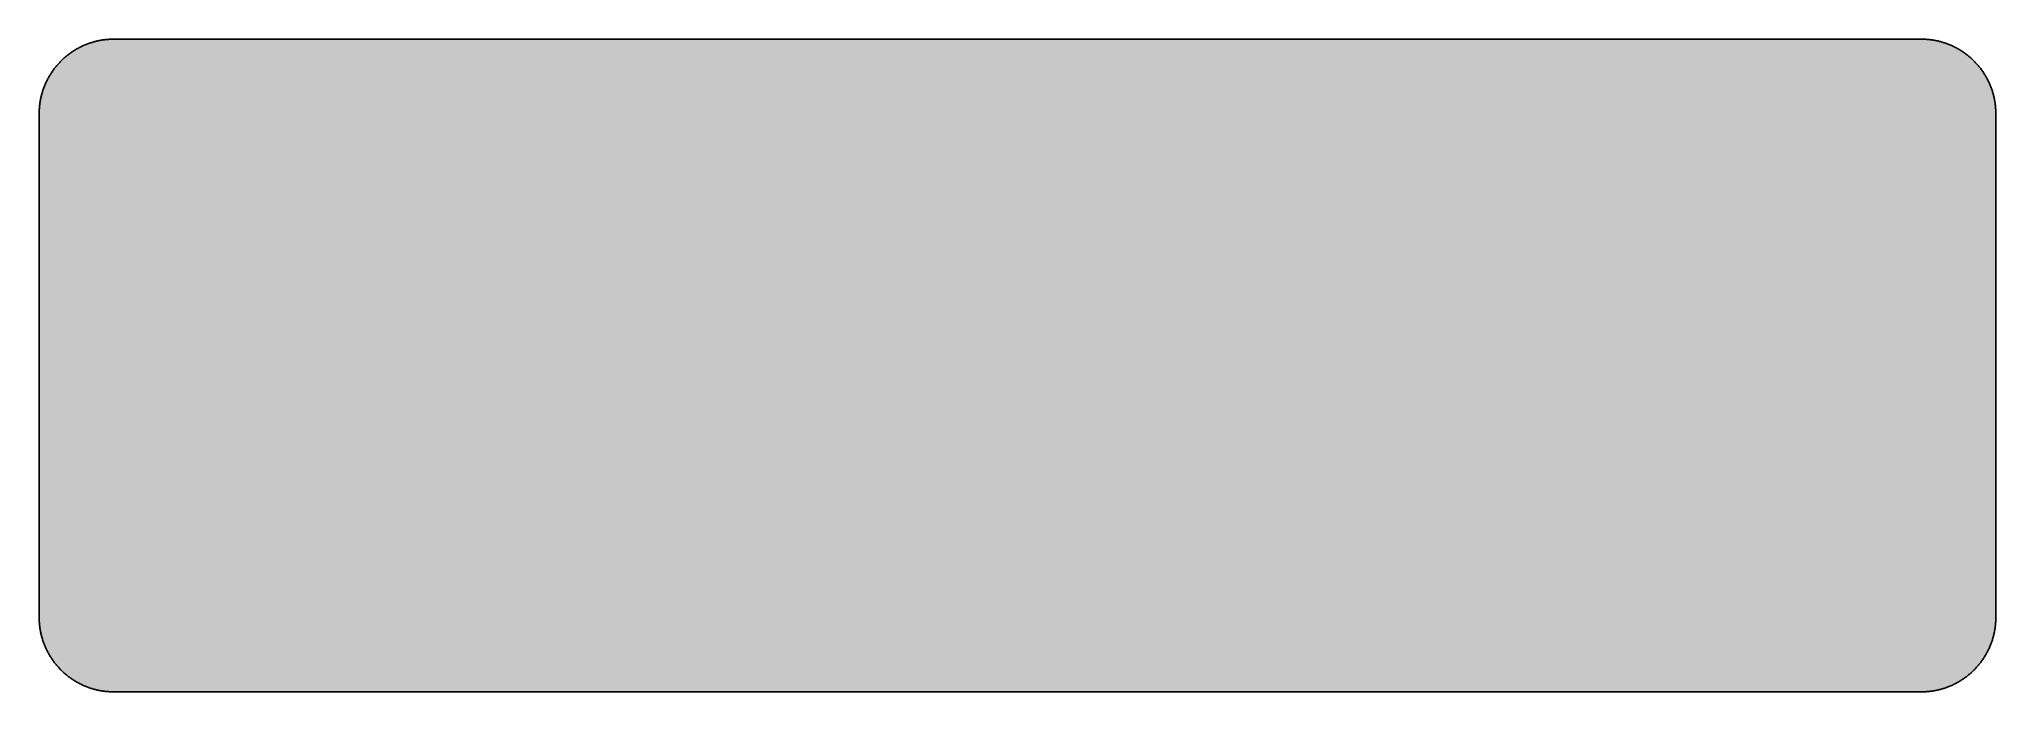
# Model space of a CAD drawing. Header units: millimetres. Extents: x 0 to 370, y 0 to 124.
import ezdxf

# ---------------------------------------------------------------- set-up
doc = ezdxf.new("R2010")
doc.units = ezdxf.units.MM

msp = doc.modelspace()

# ---------------------------------------------------------------- hatches: boundary and pattern name
msp.add_hatch(color=40).paths.add_polyline_path([(14.1633, 0.0536), (13.9878, 0.0533), (13.8125, 0.0559), (13.6373, 0.061), (13.462, 0.0686), (13.2893, 0.0787), (13.114, 0.0914), (12.9413, 0.1041), (12.7686, 0.1219), (12.5959, 0.1397), (12.4231, 0.16), (12.2504, 0.1829), (12.0777, 0.2057), (11.9075, 0.2337), (11.7373, 0.2616), (11.5672, 0.2921), (11.397, 0.3251), (11.2268, 0.3607), (11.0592, 0.3988), (10.8915, 0.4369), (10.7239, 0.4775), (10.5562, 0.5207), (10.3886, 0.5664), (10.2235, 0.6121), (10.0584, 0.6629), (9.8933, 0.7137), (9.7307, 0.7671), (9.5682, 0.8204), (9.4056, 0.8788), (9.2431, 0.9373), (9.083, 0.9982), (8.923, 1.0617), (8.763, 1.1252), (8.6055, 1.1938), (8.4455, 1.2624), (8.2906, 1.331), (8.1331, 1.4046), (7.9781, 1.4783), (7.8232, 1.5545), (7.6708, 1.6332), (7.5184, 1.7145), (7.366, 1.7958), (7.2161, 1.8796), (7.0663, 1.966), (6.919, 2.0523), (6.7716, 2.1438), (6.6243, 2.2352), (6.4795, 2.3266), (6.3348, 2.4232), (6.19, 2.5197), (6.0477, 2.6187), (5.908, 2.7178), (5.7683, 2.8194), (5.6286, 2.9235), (5.4915, 3.0302), (5.3543, 3.1369), (5.2197, 3.2461), (5.0851, 3.3579), (4.953, 3.4722), (4.8209, 3.5865), (4.6914, 3.7033), (4.5644, 3.8202), (4.4348, 3.9395), (4.3104, 4.0615), (4.1859, 4.1859), (4.0615, 4.3104), (3.9395, 4.4348), (3.8202, 4.5618), (3.7033, 4.6914), (3.5865, 4.8209), (3.4722, 4.953), (3.3579, 5.0851), (3.2487, 5.2197), (3.1369, 5.3543), (3.0302, 5.4915), (2.9235, 5.6286), (2.8194, 5.7683), (2.7178, 5.908), (2.6187, 6.0477), (2.5197, 6.19), (2.4232, 6.3348), (2.3266, 6.477), (2.2352, 6.6243), (2.1438, 6.7691), (2.0523, 6.919), (1.966, 7.0663), (1.8796, 7.2161), (1.7958, 7.366), (1.7145, 7.5184), (1.6332, 7.6708), (1.5545, 7.8232), (1.4783, 7.9781), (1.4046, 8.1331), (1.331, 8.2906), (1.2598, 8.4455), (1.1913, 8.603), (1.1252, 8.763), (1.0592, 8.923), (0.9982, 9.083), (0.9373, 9.2431), (0.8763, 9.4056), (0.8204, 9.5682), (0.7645, 9.7307), (0.7112, 9.8933), (0.6604, 10.0584), (0.6121, 10.2235), (0.5639, 10.3911), (0.5207, 10.5562), (0.4775, 10.7239), (0.4343, 10.8915), (0.3962, 11.0592), (0.3607, 11.2268), (0.3251, 11.397), (0.2921, 11.5672), (0.2616, 11.7373), (0.2311, 11.9075), (0.2057, 12.0802), (0.1803, 12.2504), (0.1575, 12.4231), (0.1372, 12.5959), (0.1194, 12.7686), (0.1041, 12.9413), (0.0889, 13.1166), (0.0787, 13.2893), (0.0686, 13.4645), (0.061, 13.6373), (0.0559, 13.8125), (0.0508, 13.9878), (0.0508, 14.163), (0.0522, 109.4147), (0.0508, 109.5883), (0.0559, 109.7636), (0.061, 109.9388), (0.0686, 110.1141), (0.0787, 110.2868), (0.0889, 110.4621), (0.1041, 110.6348), (0.1194, 110.8075), (0.1372, 110.9802), (0.1575, 111.1529), (0.1803, 111.3257), (0.2057, 111.4958), (0.2311, 111.6686), (0.2616, 111.8387), (0.2921, 112.0089), (0.3251, 112.1791), (0.3607, 112.3467), (0.3962, 112.5169), (0.4343, 112.6846), (0.4775, 112.8522), (0.5207, 113.0198), (0.5639, 113.1849), (0.6121, 113.3526), (0.6604, 113.5177), (0.7112, 113.6802), (0.7645, 113.8453), (0.8204, 114.0079), (0.8763, 114.1705), (0.9373, 114.333), (0.9982, 114.493), (1.0592, 114.6531), (1.1252, 114.8131), (1.1913, 114.9706), (1.2598, 115.128), (1.331, 115.2855), (1.4046, 115.443), (1.4783, 115.5979), (1.5545, 115.7503), (1.6332, 115.9053), (1.7145, 116.0577), (1.7958, 116.2101), (1.8796, 116.3599), (1.966, 116.5098), (2.0523, 116.6571), (2.1438, 116.8044), (2.2352, 116.9518), (2.3266, 117.0965), (2.4232, 117.2413), (2.5197, 117.3836), (2.6187, 117.5258), (2.7178, 117.668), (2.8194, 117.8077), (2.9235, 117.9474), (3.0302, 118.0846), (3.1369, 118.2192), (3.2487, 118.3564), (3.3579, 118.4885), (3.4722, 118.6231), (3.5865, 118.7526), (3.7033, 118.8822), (3.8202, 119.0117), (3.9395, 119.1387), (4.0615, 119.2657), (4.1859, 119.3902), (4.3104, 119.5146), (4.4348, 119.634), (4.5644, 119.7559), (4.6914, 119.8728), (4.8209, 119.9896), (4.953, 120.1039), (5.0851, 120.2157), (5.2197, 120.3274), (5.3543, 120.4366), (5.4915, 120.5459), (5.6286, 120.65), (5.7683, 120.7541), (5.908, 120.8583), (6.0477, 120.9573), (6.19, 121.0564), (6.3348, 121.1529), (6.4795, 121.2494), (6.6243, 121.3409), (6.7716, 121.4323), (6.919, 121.5212), (7.0663, 121.6101), (7.2161, 121.6965), (7.366, 121.7803), (7.5184, 121.8616), (7.6708, 121.9429), (7.8232, 122.0191), (7.9781, 122.0978), (8.1331, 122.1715), (8.2906, 122.2451), (8.4455, 122.3137), (8.6055, 122.3823), (8.763, 122.4509), (8.923, 122.5144), (9.083, 122.5779), (9.2431, 122.6388), (9.4056, 122.6972), (9.5682, 122.7557), (9.7307, 122.809), (9.8933, 122.8623), (10.0584, 122.9157), (10.2235, 122.9639), (10.3886, 123.0097), (10.5562, 123.0554), (10.7239, 123.0986), (10.8915, 123.1392), (11.0592, 123.1798), (11.2268, 123.2154), (11.397, 123.251), (11.5672, 123.284), (11.7373, 123.3145), (11.9075, 123.3424), (12.0777, 123.3703), (12.2504, 123.3932), (12.4231, 123.4161), (12.5959, 123.4364), (12.7686, 123.4567), (12.9413, 123.4719), (13.114, 123.4846), (13.2893, 123.4973), (13.462, 123.5075), (13.6373, 123.5151), (13.8125, 123.5202), (13.9878, 123.5227), (14.163, 123.5253), (356.3578, 123.5258), (356.5322, 123.5227), (356.7074, 123.5202), (356.8827, 123.5151), (357.0554, 123.5075), (357.2307, 123.4973), (357.4034, 123.4846), (357.5787, 123.4719), (357.7514, 123.4567), (357.9241, 123.4364), (358.0968, 123.4161), (358.2695, 123.3932), (358.4397, 123.3703), (358.6124, 123.3424), (358.7826, 123.3145), (358.9528, 123.284), (359.123, 123.251), (359.2932, 123.2154), (359.4608, 123.1798), (359.6284, 123.1392), (359.7961, 123.0986), (359.9637, 123.0554), (360.1288, 123.0097), (360.2965, 122.9639), (360.4616, 122.9157), (360.6267, 122.8623), (360.7892, 122.809), (360.9518, 122.7557), (361.1143, 122.6972), (361.2769, 122.6388), (361.4369, 122.5779), (361.5969, 122.5144), (361.757, 122.4509), (361.917, 122.3823), (362.0745, 122.3137), (362.2294, 122.2451), (362.3869, 122.1715), (362.5418, 122.0978), (362.6968, 122.0191), (362.8492, 121.9429), (363.0016, 121.8616), (363.154, 121.7803), (363.3038, 121.6965), (363.4537, 121.6101), (363.601, 121.5212), (363.7509, 121.4323), (363.8956, 121.3409), (364.043, 121.2494), (364.1852, 121.1529), (364.33, 121.0564), (364.4722, 120.9573), (364.6119, 120.8583), (364.7516, 120.7541), (364.8913, 120.65), (365.0285, 120.5459), (365.1656, 120.4366), (365.3003, 120.3274), (365.4349, 120.2157), (365.567, 120.1039), (365.699, 119.9896), (365.8286, 119.8728), (365.9581, 119.7559), (366.0851, 119.634), (366.2096, 119.5146), (366.334, 119.3902), (366.4585, 119.2657), (366.5804, 119.1387), (366.6998, 119.0117), (366.8166, 118.8822), (366.9335, 118.7526), (367.0478, 118.6231), (367.1621, 118.4885), (367.2738, 118.3564), (367.3831, 118.2192), (367.4897, 118.0846), (367.5964, 117.9474), (367.7006, 117.8077), (367.8022, 117.668), (367.9012, 117.5258), (368.0003, 117.3836), (368.0968, 117.2413), (368.1933, 117.0965), (368.2848, 116.9518), (368.3762, 116.8044), (368.4676, 116.6571), (368.554, 116.5098), (368.6404, 116.3599), (368.7242, 116.2101), (368.8055, 116.0577), (368.8867, 115.9053), (368.9655, 115.7503), (369.0417, 115.5979), (369.1153, 115.443), (369.189, 115.2855), (369.2576, 115.128), (369.3262, 114.9706), (369.3947, 114.8131), (369.4582, 114.6531), (369.5217, 114.493), (369.5827, 114.333), (369.6411, 114.1705), (369.6995, 114.0079), (369.7529, 113.8453), (369.8062, 113.6802), (369.857, 113.5177), (369.9078, 113.3526), (369.9535, 113.1849), (369.9993, 113.0198), (370.0424, 112.8522), (370.0831, 112.6846), (370.1212, 112.5169), (370.1593, 112.3467), (370.1948, 112.1791), (370.2279, 112.0089), (370.2583, 111.8387), (370.2863, 111.6686), (370.3142, 111.4958), (370.3371, 111.3257), (370.3599, 111.1529), (370.3803, 110.9802), (370.398, 110.8075), (370.4158, 110.6348), (370.4285, 110.4621), (370.4412, 110.2868), (370.4514, 110.1141), (370.459, 109.9388), (370.4641, 109.7636), (370.4666, 109.5883), (370.4666, 109.413), (370.4689, 14.1647), (370.4666, 13.9878), (370.4641, 13.8125), (370.459, 13.6373), (370.4514, 13.4645), (370.4412, 13.2893), (370.4285, 13.1166), (370.4158, 12.9413), (370.398, 12.7686), (370.3803, 12.5959), (370.3599, 12.4231), (370.3371, 12.2504), (370.3142, 12.0802), (370.2863, 11.9075), (370.2583, 11.7373), (370.2279, 11.5672), (370.1948, 11.397), (370.1593, 11.2268), (370.1212, 11.0592), (370.0831, 10.8915), (370.0424, 10.7239), (369.9993, 10.5562), (369.9535, 10.3911), (369.9078, 10.2235), (369.857, 10.0584), (369.8062, 9.8933), (369.7529, 9.7307), (369.6995, 9.5682), (369.6411, 9.4056), (369.5827, 9.2431), (369.5217, 9.083), (369.4582, 8.923), (369.3947, 8.763), (369.3262, 8.603), (369.2576, 8.4455), (369.189, 8.2906), (369.1153, 8.1331), (369.0417, 7.9781), (368.9655, 7.8232), (368.8867, 7.6708), (368.8055, 7.5184), (368.7242, 7.366), (368.6404, 7.2161), (368.554, 7.0663), (368.4676, 6.919), (368.3762, 6.7691), (368.2848, 6.6243), (368.1933, 6.477), (368.0968, 6.3348), (368.0003, 6.19), (367.9012, 6.0477), (367.8022, 5.908), (367.7006, 5.7683), (367.5964, 5.6286), (367.4897, 5.4915), (367.3831, 5.3543), (367.2738, 5.2197), (367.1621, 5.0851), (367.0478, 4.953), (366.9335, 4.8209), (366.8166, 4.6914), (366.6998, 4.5618), (366.5804, 4.4348), (366.4585, 4.3104), (366.334, 4.1859), (366.2096, 4.0615), (366.0851, 3.9395), (365.9581, 3.8202), (365.8286, 3.7033), (365.699, 3.5865), (365.567, 3.4722), (365.4349, 3.3579), (365.3003, 3.2461), (365.1656, 3.1369), (365.0285, 3.0302), (364.8913, 2.9235), (364.7516, 2.8194), (364.6119, 2.7178), (364.4722, 2.6187), (364.33, 2.5197), (364.1852, 2.4232), (364.043, 2.3266), (363.8956, 2.2352), (363.7509, 2.1438), (363.601, 2.0523), (363.4537, 1.966), (363.3038, 1.8796), (363.154, 1.7958), (363.0016, 1.7145), (362.8492, 1.6332), (362.6968, 1.5545), (362.5418, 1.4783), (362.3869, 1.4046), (362.2294, 1.331), (362.0745, 1.2624), (361.917, 1.1938), (361.757, 1.1252), (361.5969, 1.0617), (361.4369, 0.9982), (361.2769, 0.9373), (361.1143, 0.8788), (360.9518, 0.8204), (360.7892, 0.7671), (360.6267, 0.7137), (360.4616, 0.6629), (360.2965, 0.6121), (360.1288, 0.5664), (359.9637, 0.5207), (359.7961, 0.4775), (359.6284, 0.4369), (359.4608, 0.3988), (359.2932, 0.3607), (359.123, 0.3251), (358.9528, 0.2921), (358.7826, 0.2616), (358.6124, 0.2337), (358.4397, 0.2057), (358.2695, 0.1829), (358.0968, 0.16), (357.9241, 0.1397), (357.7514, 0.1219), (357.5787, 0.1041), (357.4034, 0.0914), (357.2307, 0.0787), (357.0554, 0.0686), (356.8827, 0.061), (356.7074, 0.0559), (356.5322, 0.0533), (356.3569, 0.0533)])
h = msp.add_hatch(color=59)
h.paths.add_polyline_path([(14.1633, 3.5814), (13.8887, 3.5839), (13.6169, 3.5941), (13.3477, 3.6119), (13.081, 3.6347), (12.8143, 3.6652), (12.5501, 3.7008), (12.2885, 3.7465), (12.0294, 3.7948), (11.7729, 3.8506), (11.5164, 3.9141), (11.2649, 3.9827), (11.016, 4.0564), (10.7671, 4.1351), (10.5232, 4.2215), (10.2819, 4.3129), (10.0432, 4.412), (9.8069, 4.5161), (9.5733, 4.6228), (9.3447, 4.7371), (9.1186, 4.8565), (8.8951, 4.9809), (8.6741, 5.113), (8.4582, 5.2476), (8.2448, 5.3873), (8.0366, 5.5321), (7.8308, 5.682), (7.6276, 5.8369), (7.4295, 5.9969), (7.2365, 6.1595), (7.046, 6.3297), (6.8605, 6.5024), (6.6777, 6.6802), (6.5024, 6.8605), (6.3271, 7.046), (6.1595, 7.2365), (5.9969, 7.432), (5.8369, 7.6302), (5.682, 7.8308), (5.5321, 8.0366), (5.3873, 8.2448), (5.2451, 8.4582), (5.1105, 8.6741), (4.9809, 8.8951), (4.8565, 9.1186), (4.7371, 9.3447), (4.6228, 9.5758), (4.5136, 9.8069), (4.4094, 10.0432), (4.3129, 10.2819), (4.2215, 10.5232), (4.1351, 10.7696), (4.0538, 11.016), (3.9802, 11.2649), (3.9116, 11.5189), (3.8506, 11.7729), (3.7948, 12.0294), (3.744, 12.2911), (3.7008, 12.5527), (3.6627, 12.8143), (3.6322, 13.081), (3.6093, 13.3502), (3.5916, 13.6195), (3.5814, 13.8913), (3.5789, 14.163), (3.58, 109.4147), (3.5814, 109.6874), (3.5916, 109.9591), (3.6093, 110.2284), (3.6322, 110.4951), (3.6627, 110.7618), (3.7008, 111.0259), (3.744, 111.2876), (3.7948, 111.5466), (3.8506, 111.8032), (3.9116, 112.0572), (3.9802, 112.3112), (4.0538, 112.5601), (4.1351, 112.8065), (4.2215, 113.0529), (4.3129, 113.2942), (4.4094, 113.5329), (4.5136, 113.7691), (4.6228, 114.0003), (4.7371, 114.2314), (4.8565, 114.4575), (4.9809, 114.681), (5.1105, 114.902), (5.2451, 115.1179), (5.3873, 115.3312), (5.5321, 115.5395), (5.682, 115.7453), (5.8369, 115.9459), (5.9969, 116.144), (6.1595, 116.3396), (6.3271, 116.5301), (6.5024, 116.7155), (6.6777, 116.8959), (6.8605, 117.0737), (7.046, 117.2464), (7.2365, 117.4166), (7.4295, 117.5791), (7.6276, 117.7392), (7.8308, 117.8941), (8.0366, 118.044), (8.2448, 118.1887), (8.4582, 118.3284), (8.6741, 118.4656), (8.8951, 118.5951), (9.1186, 118.7196), (9.3447, 118.839), (9.5733, 118.9533), (9.8069, 119.0625), (10.0432, 119.1641), (10.2819, 119.2632), (10.5232, 119.3546), (10.7671, 119.441), (11.016, 119.5197), (11.2649, 119.5959), (11.5164, 119.6645), (11.7729, 119.7254), (12.0294, 119.7813), (12.2885, 119.8321), (12.5501, 119.8753), (12.8143, 119.9109), (13.081, 119.9413), (13.3477, 119.9667), (13.6169, 119.982), (13.8887, 119.9921), (14.163, 119.9972), (356.3578, 119.9981), (356.6287, 119.9921), (356.9005, 119.982), (357.1697, 119.9667), (357.439, 119.9413), (357.7057, 119.9109), (357.9673, 119.8753), (358.2289, 119.8321), (358.4905, 119.7813), (358.7471, 119.7254), (359.0011, 119.6645), (359.2551, 119.5959), (359.504, 119.5197), (359.7504, 119.441), (359.9967, 119.3546), (360.238, 119.2632), (360.4768, 119.1641), (360.713, 119.0625), (360.9442, 118.9533), (361.1753, 118.839), (361.4014, 118.7196), (361.6249, 118.5951), (361.8459, 118.4656), (362.0618, 118.3284), (362.2751, 118.1887), (362.4834, 118.044), (362.6891, 117.8941), (362.8898, 117.7392), (363.0879, 117.5791), (363.2835, 117.4166), (363.474, 117.2464), (363.6594, 117.0737), (363.8398, 116.8959), (364.0176, 116.7155), (364.1903, 116.5301), (364.3605, 116.3396), (364.523, 116.144), (364.683, 115.9459), (364.838, 115.7453), (364.9878, 115.5395), (365.1326, 115.3312), (365.2723, 115.1179), (365.4069, 114.902), (365.539, 114.681), (365.6635, 114.4575), (365.7829, 114.2314), (365.8972, 114.0003), (366.0038, 113.7691), (366.108, 113.5329), (366.207, 113.2942), (366.2985, 113.0529), (366.3848, 112.8065), (366.4636, 112.5601), (366.5372, 112.3112), (366.6058, 112.0572), (366.6693, 111.8032), (366.7252, 111.5466), (366.7735, 111.2876), (366.8166, 111.0259), (366.8547, 110.7618), (366.8852, 110.4951), (366.9081, 110.2284), (366.9259, 109.9591), (366.936, 109.6874), (366.9386, 109.413), (366.9411, 14.1647), (366.936, 13.8913), (366.9259, 13.6195), (366.9081, 13.3502), (366.8852, 13.081), (366.8547, 12.8143), (366.8166, 12.5527), (366.7735, 12.2911), (366.7252, 12.0294), (366.6693, 11.7729), (366.6058, 11.5189), (366.5372, 11.2649), (366.4636, 11.016), (366.3848, 10.7696), (366.2985, 10.5232), (366.207, 10.2819), (366.108, 10.0432), (366.0038, 9.8069), (365.8972, 9.5758), (365.7829, 9.3447), (365.6635, 9.1186), (365.539, 8.8951), (365.4069, 8.6741), (365.2723, 8.4582), (365.1326, 8.2448), (364.9878, 8.0366), (364.838, 7.8308), (364.683, 7.6302), (364.523, 7.432), (364.3605, 7.2365), (364.1903, 7.046), (364.0176, 6.8605), (363.8398, 6.6802), (363.6594, 6.5024), (363.474, 6.3297), (363.2835, 6.1595), (363.0879, 5.9969), (362.8898, 5.8369), (362.6891, 5.682), (362.4834, 5.5321), (362.2751, 5.3873), (362.0618, 5.2476), (361.8459, 5.113), (361.6249, 4.9809), (361.4014, 4.8565), (361.1753, 4.7371), (360.9442, 4.6228), (360.713, 4.5161), (360.4768, 4.412), (360.238, 4.3129), (359.9967, 4.2215), (359.7504, 4.1351), (359.504, 4.0564), (359.2551, 3.9827), (359.0011, 3.9141), (358.7471, 3.8506), (358.4905, 3.7948), (358.2289, 3.7465), (357.9673, 3.7008), (357.7057, 3.6652), (357.439, 3.6347), (357.1697, 3.6119), (356.9005, 3.5941), (356.6287, 3.5839), (356.3569, 3.5789)])
h.paths.add_polyline_path([(14.1633, 8.8731), (14.0259, 8.8748), (13.8887, 8.8798), (13.7541, 8.8875), (13.622, 8.9002), (13.4874, 8.9154), (13.3553, 8.9332), (13.2258, 8.9535), (13.0962, 8.9789), (12.9667, 9.0068), (12.8397, 9.0373), (12.7127, 9.0729), (12.5882, 9.1084), (12.4663, 9.1491), (12.3419, 9.1923), (12.2225, 9.238), (12.1031, 9.2888), (11.9837, 9.3396), (11.8694, 9.3929), (11.7526, 9.4513), (11.6408, 9.5098), (11.5291, 9.5733), (11.4198, 9.6368), (11.3106, 9.7053), (11.2039, 9.7765), (11.0998, 9.8476), (10.9957, 9.9238), (10.8966, 10), (10.7975, 10.0787), (10.6985, 10.1625), (10.6045, 10.2464), (10.5105, 10.3327), (10.4216, 10.4216), (10.3327, 10.5131), (10.2464, 10.6045), (10.16, 10.701), (10.0787, 10.7975), (10, 10.8966), (9.9212, 10.9982), (9.8476, 11.0998), (9.7739, 11.2039), (9.7053, 11.3106), (9.6368, 11.4198), (9.5707, 11.5291), (9.5098, 11.6408), (9.4488, 11.7551), (9.3929, 11.8694), (9.337, 11.9863), (9.2862, 12.1031), (9.238, 12.2225), (9.1923, 12.3444), (9.1491, 12.4663), (9.1084, 12.5908), (9.0703, 12.7152), (9.0373, 12.8397), (9.0068, 12.9692), (8.9789, 13.0962), (8.9535, 13.2258), (8.9306, 13.3579), (8.9129, 13.4899), (8.8976, 13.622), (8.8849, 13.7566), (8.8773, 13.8913), (8.8722, 14.0259), (8.8697, 14.163), (8.8717, 109.4147), (8.8722, 109.5502), (8.8773, 109.6848), (8.8849, 109.8194), (8.8976, 109.9541), (8.9129, 110.0861), (8.9306, 110.2182), (8.9535, 110.3503), (8.9789, 110.4798), (9.0068, 110.6094), (9.0373, 110.7364), (9.0703, 110.8608), (9.1084, 110.9878), (9.1491, 111.1098), (9.1923, 111.2317), (9.238, 111.3536), (9.2862, 111.473), (9.337, 111.5898), (9.3929, 111.7067), (9.4488, 111.821), (9.5098, 111.9353), (9.5707, 112.047), (9.6368, 112.1562), (9.7053, 112.2655), (9.7739, 112.3721), (9.8476, 112.4763), (9.9212, 112.5779), (10, 112.6795), (10.0787, 112.7785), (10.16, 112.8751), (10.2464, 112.9716), (10.3327, 113.063), (10.4216, 113.1545), (10.5105, 113.2434), (10.6045, 113.3297), (10.6985, 113.4135), (10.7975, 113.4974), (10.8966, 113.5761), (10.9957, 113.6523), (11.0998, 113.7285), (11.2039, 113.8022), (11.3106, 113.8707), (11.4198, 113.9393), (11.5291, 114.0028), (11.6408, 114.0663), (11.7526, 114.1247), (11.8694, 114.1832), (11.9837, 114.2365), (12.1031, 114.2898), (12.2225, 114.3381), (12.3419, 114.3838), (12.4663, 114.427), (12.5882, 114.4676), (12.7127, 114.5032), (12.8397, 114.5388), (12.9667, 114.5692), (13.0962, 114.5972), (13.2258, 114.6226), (13.3553, 114.6429), (13.4874, 114.6632), (13.622, 114.6785), (13.7541, 114.6886), (13.8887, 114.6988), (14.0259, 114.7039), (14.163, 114.7039), (356.3578, 114.7064), (356.4941, 114.7039), (356.6287, 114.6988), (356.7633, 114.6886), (356.8979, 114.6785), (357.03, 114.6632), (357.1621, 114.6429), (357.2942, 114.6226), (357.4237, 114.5972), (357.5507, 114.5692), (357.6803, 114.5388), (357.8047, 114.5032), (357.9292, 114.4676), (358.0536, 114.427), (358.1756, 114.3838), (358.2975, 114.3381), (358.4169, 114.2898), (358.5337, 114.2365), (358.6505, 114.1832), (358.7648, 114.1247), (358.8791, 114.0663), (358.9909, 114.0028), (359.1001, 113.9393), (359.2093, 113.8707), (359.316, 113.8022), (359.4202, 113.7285), (359.5218, 113.6523), (359.6234, 113.5761), (359.7224, 113.4974), (359.8189, 113.4135), (359.9155, 113.3297), (360.0069, 113.2434), (360.0983, 113.1545), (360.1872, 113.063), (360.2736, 112.9716), (360.3574, 112.8751), (360.4412, 112.7785), (360.52, 112.6795), (360.5962, 112.5779), (360.6724, 112.4763), (360.7435, 112.3721), (360.8146, 112.2655), (360.8832, 112.1562), (360.9467, 112.047), (361.0102, 111.9353), (361.0686, 111.821), (361.127, 111.7067), (361.1804, 111.5898), (361.2312, 111.473), (361.282, 111.3536), (361.3277, 111.2317), (361.3709, 111.1098), (361.4115, 110.9878), (361.4471, 110.8608), (361.4826, 110.7364), (361.5131, 110.6094), (361.5411, 110.4798), (361.5665, 110.3503), (361.5868, 110.2182), (361.6046, 110.0861), (361.6198, 109.9541), (361.6325, 109.8194), (361.6401, 109.6848), (361.6452, 109.5502), (361.6477, 109.413), (361.6494, 14.1647), (361.6452, 14.0259), (361.6401, 13.8913), (361.6325, 13.7566), (361.6198, 13.622), (361.6046, 13.4899), (361.5868, 13.3579), (361.5665, 13.2258), (361.5411, 13.0962), (361.5131, 12.9692), (361.4826, 12.8397), (361.4471, 12.7152), (361.4115, 12.5908), (361.3709, 12.4663), (361.3277, 12.3444), (361.282, 12.2225), (361.2312, 12.1031), (361.1804, 11.9863), (361.127, 11.8694), (361.0686, 11.7551), (361.0102, 11.6408), (360.9467, 11.5291), (360.8832, 11.4198), (360.8146, 11.3106), (360.7435, 11.2039), (360.6724, 11.0998), (360.5962, 10.9982), (360.52, 10.8966), (360.4412, 10.7975), (360.3574, 10.701), (360.2736, 10.6045), (360.1872, 10.5131), (360.0983, 10.4216), (360.0069, 10.3327), (359.9155, 10.2464), (359.8189, 10.1625), (359.7224, 10.0787), (359.6234, 10), (359.5218, 9.9238), (359.4202, 9.8476), (359.316, 9.7765), (359.2093, 9.7053), (359.1001, 9.6368), (358.9909, 9.5733), (358.8791, 9.5098), (358.7648, 9.4513), (358.6505, 9.3929), (358.5337, 9.3396), (358.4169, 9.2888), (358.2975, 9.238), (358.1756, 9.1923), (358.0536, 9.1491), (357.9292, 9.1084), (357.8047, 9.0729), (357.6803, 9.0373), (357.5507, 9.0068), (357.4237, 8.9789), (357.2942, 8.9535), (357.1621, 8.9332), (357.03, 8.9154), (356.8979, 8.9002), (356.7633, 8.8875), (356.6287, 8.8798), (356.4941, 8.8748), (356.3569, 8.8722)], flags=16)
h = msp.add_hatch(color=59)
h.paths.add_polyline_path([(149.9828, 84.7203), (119.4139, 82.8089), (119.347, 82.804), (119.2835, 82.7964), (119.22, 82.7913), (119.1539, 82.7811), (119.0904, 82.7735), (119.0269, 82.7634), (118.9634, 82.7507), (118.9025, 82.738), (118.839, 82.7253), (118.778, 82.71), (118.7171, 82.6922), (118.6536, 82.677), (118.5951, 82.6592), (118.5342, 82.6389), (118.4732, 82.6186), (118.4148, 82.5983), (118.3564, 82.5754), (118.2954, 82.5525), (118.2395, 82.5271), (118.1811, 82.5017), (118.1252, 82.4763), (118.0668, 82.4484), (118.0109, 82.4205), (117.9551, 82.39), (117.9017, 82.3595), (117.8458, 82.329), (117.7925, 82.296), (117.7392, 82.263), (117.6884, 82.23), (117.635, 82.1944), (117.5842, 82.1588), (117.5334, 82.1233), (117.4826, 82.0852), (117.4344, 82.0471), (117.3861, 82.0064), (117.3378, 81.9658), (117.2896, 81.9252), (117.2439, 81.8845), (117.1981, 81.8413), (117.1524, 81.7956), (117.1092, 81.7524), (117.0661, 81.7067), (117.0229, 81.661), (116.9822, 81.6153), (116.9391, 81.567), (116.901, 81.5188), (116.8603, 81.468), (116.8222, 81.4197), (116.7841, 81.3689), (116.746, 81.3181), (116.7105, 81.2648), (116.6749, 81.2114), (116.6419, 81.1581), (116.6089, 81.1047), (116.5758, 81.0489), (116.5454, 80.993), (116.5149, 80.9371), (116.4844, 80.8812), (116.4565, 80.8228), (116.4285, 80.7644), (116.4031, 80.706), (116.3777, 80.6475), (116.3523, 80.5866), (116.3295, 80.5256), (108.548, 59.775), (108.519, 59.7002), (108.491, 59.624), (108.4656, 59.5503), (108.4377, 59.4766), (108.4123, 59.4004), (108.3869, 59.3268), (108.3615, 59.2506), (108.3386, 59.1744), (108.3132, 59.1007), (108.2904, 59.0245), (108.2675, 58.9483), (108.2421, 58.8747), (108.2218, 58.7985), (108.1989, 58.7223), (108.1761, 58.6461), (108.1557, 58.5699), (108.1354, 58.4937), (108.1151, 58.4175), (108.0948, 58.3413), (108.0745, 58.2651), (108.0567, 58.1863), (108.0364, 58.1101), (108.0186, 58.0339), (108.0008, 57.9577), (107.983, 57.879), (107.9678, 57.8028), (107.95, 57.724), (107.9348, 57.6478), (107.9195, 57.5691), (107.9043, 57.4929), (107.889, 57.4142), (107.8738, 57.338), (107.8611, 57.2592), (107.8484, 57.183), (107.8357, 57.1043), (107.823, 57.0255), (107.8103, 56.9468), (107.7976, 56.8706), (107.7874, 56.7919), (107.7747, 56.7131), (107.7646, 56.6344), (107.7544, 56.5556), (107.7468, 56.4769), (107.7366, 56.4007), (107.729, 56.322), (107.7214, 56.2432), (107.7112, 56.1645), (107.7062, 56.0857), (107.6985, 56.007), (107.6909, 55.9283), (107.6858, 55.8495), (107.6808, 55.7708), (107.6757, 55.6895), (107.6706, 55.6108), (107.6655, 55.532), (107.663, 55.4533), (107.6579, 55.3745), (107.6554, 55.2958), (107.6528, 55.2171), (107.6528, 55.1358), (107.6503, 55.057), (107.6503, 54.9783), (107.6477, 54.8996), (107.6477, 54.8208), (107.6494, 35.3314), (107.6503, 35.24), (107.6528, 35.1485), (107.6579, 35.0596), (107.6655, 34.9682), (107.6757, 34.8818), (107.6884, 34.7929), (107.7036, 34.7066), (107.7189, 34.6202), (107.7392, 34.5338), (107.7595, 34.4475), (107.7824, 34.3637), (107.8078, 34.2798), (107.8332, 34.1986), (107.8636, 34.1173), (107.8941, 34.036), (107.9246, 33.9573), (107.9602, 33.8785), (107.9957, 33.7998), (108.0338, 33.7236), (108.0745, 33.6474), (108.1151, 33.5737), (108.1583, 33.5001), (108.204, 33.4289), (108.2523, 33.3578), (108.3005, 33.2867), (108.3488, 33.2181), (108.4021, 33.1521), (108.4529, 33.086), (108.5088, 33.0225), (108.5647, 32.959), (108.6231, 32.8955), (108.6815, 32.8346), (108.7425, 32.7762), (108.8034, 32.7177), (108.8669, 32.6619), (108.933, 32.6085), (108.999, 32.5552), (109.0651, 32.5018), (109.1336, 32.4536), (109.2048, 32.4053), (109.2759, 32.3571), (109.347, 32.3139), (109.4207, 32.2707), (109.4943, 32.2275), (109.5705, 32.1894), (109.6467, 32.1513), (109.7255, 32.1132), (109.8042, 32.0802), (109.8829, 32.0472), (109.9642, 32.0167), (110.0455, 31.9888), (110.1268, 31.9608), (110.2106, 31.9354), (110.2944, 31.9126), (110.3808, 31.8922), (110.4646, 31.8745), (110.551, 31.8567), (110.6399, 31.844), (110.7262, 31.8313), (110.8151, 31.8211), (110.904, 31.8135), (110.9955, 31.8059), (111.0844, 31.8033), (111.1758, 31.8033), (112.9411, 31.8036), (112.9411, 31.9989), (112.9436, 32.197), (112.9513, 32.3926), (112.9589, 32.5882), (112.969, 32.7863), (112.9843, 32.9819), (112.9995, 33.1775), (113.0173, 33.3705), (113.0376, 33.5661), (113.0605, 33.7591), (113.0859, 33.9522), (113.1138, 34.1452), (113.1443, 34.3383), (113.1773, 34.5313), (113.2103, 34.7218), (113.2484, 34.9123), (113.2865, 35.1028), (113.3297, 35.2933), (113.3729, 35.4838), (113.4186, 35.6718), (113.4669, 35.8597), (113.5177, 36.0477), (113.571, 36.2331), (113.6269, 36.4185), (113.6828, 36.6039), (113.7437, 36.7894), (113.8047, 36.9722), (113.8707, 37.1551), (113.9368, 37.3355), (114.0054, 37.5183), (114.0765, 37.6987), (114.1476, 37.8765), (114.2238, 38.0543), (114.3, 38.2321), (114.3813, 38.4099), (114.4626, 38.5851), (114.5464, 38.7604), (114.6327, 38.9331), (114.7191, 39.1058), (114.8105, 39.276), (114.902, 39.4487), (114.996, 39.6164), (115.0925, 39.784), (115.1915, 39.9517), (115.2931, 40.1193), (115.3947, 40.2844), (115.5014, 40.447), (115.6081, 40.6095), (115.7173, 40.7695), (115.8265, 40.9296), (115.9408, 41.0896), (116.0551, 41.2471), (116.172, 41.402), (116.2914, 41.5569), (116.4133, 41.7119), (116.5352, 41.8617), (116.6597, 42.0141), (116.7867, 42.164), (116.9162, 42.3113), (117.0457, 42.4561), (117.1804, 42.6009), (117.315, 42.7457), (117.4521, 42.8879), (117.5893, 43.0276), (117.729, 43.1673), (117.8712, 43.3019), (118.016, 43.4365), (118.1608, 43.5712), (118.3056, 43.7007), (118.4554, 43.8302), (118.6028, 43.9572), (118.7552, 44.0817), (118.905, 44.2062), (119.06, 44.3255), (119.2149, 44.4449), (119.3698, 44.5618), (119.5273, 44.6761), (119.6873, 44.7904), (119.8474, 44.9021), (120.0074, 45.0088), (120.1699, 45.118), (120.335, 45.2222), (120.4976, 45.3238), (120.6652, 45.4254), (120.8329, 45.5244), (121.0005, 45.6209), (121.1707, 45.7149), (121.3409, 45.8064), (121.5111, 45.8978), (121.6838, 45.9842), (121.8565, 46.0705), (122.0318, 46.1543), (122.207, 46.2356), (122.3848, 46.3169), (122.5626, 46.3931), (122.7404, 46.4693), (122.9208, 46.543), (123.0986, 46.6115), (123.2814, 46.6801), (123.4618, 46.7487), (123.6447, 46.8122), (123.8301, 46.8732), (124.013, 46.9341), (124.1984, 46.99), (124.3838, 47.0459), (124.5718, 47.0992), (124.7572, 47.15), (124.9451, 47.1983), (125.1331, 47.244), (125.3236, 47.2897), (125.5141, 47.3304), (125.7046, 47.3685), (125.8951, 47.4066), (126.0856, 47.4421), (126.2786, 47.4726), (126.4717, 47.5031), (126.6647, 47.531), (126.8578, 47.5564), (127.0508, 47.5793), (127.2464, 47.5996), (127.442, 47.6174), (127.635, 47.6326), (127.8306, 47.6479), (128.0287, 47.658), (128.2243, 47.6656), (128.4199, 47.6733), (128.618, 47.6758), (128.8161, 47.6783), (129.0117, 47.6758), (129.2098, 47.6733), (129.4054, 47.6656), (129.601, 47.658), (129.7991, 47.6479), (129.9947, 47.6326), (130.1902, 47.6174), (130.3833, 47.5996), (130.5789, 47.5793), (130.7719, 47.5564), (130.9675, 47.531), (131.1605, 47.5031), (131.351, 47.4726), (131.5441, 47.4421), (131.7371, 47.4066), (131.9276, 47.3685), (132.1181, 47.3304), (132.3061, 47.2897), (132.4966, 47.244), (132.6845, 47.1983), (132.8725, 47.15), (133.0604, 47.0992), (133.2459, 47.0459), (133.4338, 46.99), (133.6167, 46.9341), (133.8021, 46.8732), (133.985, 46.8122), (134.1679, 46.7487), (134.3508, 46.6801), (134.5311, 46.6115), (134.7114, 46.543), (134.8918, 46.4693), (135.0696, 46.3931), (135.2474, 46.3169), (135.4226, 46.2356), (135.5979, 46.1543), (135.7732, 46.0705), (135.9459, 45.9842), (136.1186, 45.8978), (136.2913, 45.8064), (136.4615, 45.7149), (136.6317, 45.6209), (136.7993, 45.5244), (136.967, 45.4254), (137.1321, 45.3238), (137.2972, 45.2222), (137.4597, 45.118), (137.6223, 45.0088), (137.7848, 44.9021), (137.9449, 44.7904), (138.1023, 44.6761), (138.2598, 44.5618), (138.4173, 44.4449), (138.5697, 44.3255), (138.7246, 44.2062), (138.877, 44.0817), (139.0269, 43.9572), (139.1768, 43.8302), (139.3241, 43.7007), (139.4714, 43.5712), (139.6162, 43.4365), (139.7584, 43.3019), (139.9007, 43.1673), (140.0404, 43.0276), (140.1801, 42.8879), (140.3147, 42.7457), (140.4518, 42.6009), (140.5839, 42.4561), (140.7135, 42.3113), (140.843, 42.164), (140.97, 42.0141), (141.0945, 41.8617), (141.2189, 41.7119), (141.3383, 41.5569), (141.4577, 41.402), (141.5745, 41.2471), (141.6914, 41.0896), (141.8031, 40.9296), (141.9149, 40.7695), (142.0241, 40.6095), (142.1308, 40.447), (142.2349, 40.2844), (142.3365, 40.1193), (142.4381, 39.9517), (142.5372, 39.784), (142.6337, 39.6164), (142.7277, 39.4487), (142.8191, 39.276), (142.9106, 39.1058), (142.9995, 38.9331), (143.0833, 38.7604), (143.1671, 38.5851), (143.2509, 38.4099), (143.3297, 38.2321), (143.4059, 38.0543), (143.4821, 37.8765), (143.5557, 37.6987), (143.6268, 37.5183), (143.6954, 37.3355), (143.7615, 37.1551), (143.825, 36.9722), (143.8859, 36.7894), (143.9469, 36.6039), (144.0028, 36.4185), (144.0586, 36.2331), (144.112, 36.0477), (144.1628, 35.8597), (144.211, 35.6718), (144.2568, 35.4838), (144.3025, 35.2933), (144.3431, 35.1028), (144.3812, 34.9123), (144.4193, 34.7218), (144.4549, 34.5313), (144.4854, 34.3383), (144.5158, 34.1452), (144.5438, 33.9522), (144.5692, 33.7591), (144.592, 33.5661), (144.6124, 33.3705), (144.6301, 33.1775), (144.6454, 32.9819), (144.6606, 32.7863), (144.6708, 32.5882), (144.6784, 32.3926), (144.686, 32.197), (144.6886, 31.9989), (144.6911, 31.8033), (208.1911, 31.8036), (208.1911, 32.0269), (208.1962, 32.2504), (208.2038, 32.4739), (208.214, 32.6974), (208.2292, 32.9209), (208.247, 33.1419), (208.2673, 33.3654), (208.2902, 33.5864), (208.3156, 33.8049), (208.346, 34.0258), (208.3791, 34.2443), (208.4146, 34.4627), (208.4527, 34.6812), (208.4959, 34.8996), (208.5391, 35.1155), (208.5873, 35.3289), (208.6381, 35.5448), (208.6915, 35.7581), (208.7474, 35.9715), (208.8058, 36.1823), (208.8693, 36.3931), (208.9328, 36.6039), (209.0014, 36.8122), (209.0725, 37.0205), (209.1461, 37.2288), (209.2223, 37.4345), (209.3011, 37.6377), (209.3849, 37.8409), (209.4687, 38.0441), (209.5576, 38.2448), (209.6465, 38.4454), (209.7405, 38.6436), (209.837, 38.8391), (209.9335, 39.0373), (210.0351, 39.2303), (210.1393, 39.4233), (210.246, 39.6164), (210.3552, 39.8069), (210.4669, 39.9948), (210.5812, 40.1828), (210.7006, 40.3682), (210.82, 40.5511), (210.9419, 40.734), (211.0664, 40.9143), (211.1934, 41.0947), (211.3255, 41.2725), (211.4575, 41.4477), (211.5922, 41.623), (211.7293, 41.7957), (211.8716, 41.9659), (212.0138, 42.1335), (212.1586, 42.3012), (212.3059, 42.4663), (212.4558, 42.6288), (212.6082, 42.7914), (212.7631, 42.9489), (212.9206, 43.1063), (213.0806, 43.2613), (213.2432, 43.4162), (213.4057, 43.5661), (213.5734, 43.7159), (213.7435, 43.8633), (213.9137, 44.008), (214.089, 44.1503), (149.9828, 44.1508)])
h.paths.add_polyline_path([(137.6355, 60.9078), (137.6355, 78.5467), (119.8107, 77.4315), (119.7762, 77.4268), (119.7458, 77.4243), (119.7127, 77.4217), (119.6797, 77.4167), (119.6492, 77.4141), (119.6162, 77.409), (119.5857, 77.4014), (119.5553, 77.3963), (119.5222, 77.3887), (119.4918, 77.3811), (119.4613, 77.3735), (119.4308, 77.3659), (119.4003, 77.3557), (119.3698, 77.3455), (119.3394, 77.3354), (119.3114, 77.3252), (119.2809, 77.3151), (119.253, 77.3024), (119.2225, 77.2897), (119.1946, 77.277), (119.1666, 77.2643), (119.1362, 77.2516), (119.1082, 77.2363), (119.0828, 77.2236), (119.0549, 77.2084), (119.0269, 77.1906), (118.999, 77.1754), (118.9736, 77.1601), (118.9482, 77.1423), (118.9228, 77.1246), (118.8949, 77.1068), (118.8695, 77.089), (118.8466, 77.0687), (118.8212, 77.0509), (118.7958, 77.0306), (118.7729, 77.0103), (118.7501, 76.9899), (118.7272, 76.9696), (118.7044, 76.9468), (118.6815, 76.9264), (118.6586, 76.9036), (118.6358, 76.8807), (118.6155, 76.8579), (118.5951, 76.835), (118.5748, 76.8096), (118.5545, 76.7867), (118.5342, 76.7613), (118.5139, 76.7359), (118.4961, 76.7105), (118.4783, 76.6851), (118.4605, 76.6597), (118.4427, 76.6343), (118.425, 76.6064), (118.4097, 76.5785), (118.3919, 76.5505), (118.3767, 76.5226), (118.3615, 76.4946), (118.3462, 76.4667), (118.3335, 76.4388), (118.3183, 76.4083), (118.3056, 76.3803), (118.2929, 76.3499), (118.2802, 76.3194), (118.27, 76.2889), (112.3569, 60.5233), (112.3518, 60.513), (112.3493, 60.5028), (112.3442, 60.4952), (112.3417, 60.485), (112.3391, 60.4749), (112.3366, 60.4647), (112.3315, 60.4571), (112.329, 60.4469), (112.3264, 60.4368), (112.3239, 60.4291), (112.3213, 60.419), (112.3188, 60.4088), (112.3137, 60.3987), (112.3112, 60.391), (112.3086, 60.3809), (112.3061, 60.3707), (112.3036, 60.3606), (112.301, 60.3529), (112.2985, 60.3428), (112.2959, 60.3326), (112.2934, 60.3225), (112.2909, 60.3148), (112.2883, 60.3047), (112.2883, 60.2945), (112.2858, 60.2844), (112.2832, 60.2742), (112.2807, 60.2666), (112.2782, 60.2564), (112.2756, 60.2463), (112.2756, 60.2361), (112.2731, 60.2259), (112.2705, 60.2158), (112.2705, 60.2082), (112.268, 60.198), (112.2655, 60.1878), (112.2655, 60.1777), (112.2629, 60.1675), (112.2604, 60.1574), (112.2604, 60.1497), (112.2578, 60.1396), (112.2578, 60.1294), (112.2553, 60.1193), (112.2553, 60.1091), (112.2528, 60.0989), (112.2528, 60.0888), (112.2528, 60.0812), (112.2502, 60.071), (112.2502, 60.0608), (112.2502, 60.0507), (112.2477, 60.0405), (112.2477, 60.0304), (112.2477, 60.0202), (112.2451, 60.01), (112.2451, 59.9999), (112.2451, 59.9923), (112.2451, 59.9821), (112.2451, 59.9719), (112.2426, 59.9618), (112.2426, 59.9516), (112.2426, 59.9415), (112.2426, 59.9313), (112.2426, 59.9211), (112.2426, 59.911), (112.2426, 59.9008), (112.2426, 59.8551), (112.2451, 59.8119), (112.2477, 59.7662), (112.2528, 59.7205), (112.2578, 59.6773), (112.2629, 59.6341), (112.2705, 59.5884), (112.2782, 59.5452), (112.2883, 59.5046), (112.2985, 59.4614), (112.3086, 59.4182), (112.3213, 59.3776), (112.3366, 59.3369), (112.3493, 59.2963), (112.3645, 59.2557), (112.3823, 59.215), (112.3975, 59.1769), (112.4179, 59.1363), (112.4356, 59.0982), (112.456, 59.0601), (112.4763, 59.0245), (112.4991, 58.9864), (112.5195, 58.9509), (112.5449, 58.9153), (112.5677, 58.8797), (112.5931, 58.8467), (112.6185, 58.8137), (112.6465, 58.7807), (112.6719, 58.7477), (112.6998, 58.7146), (112.7303, 58.6842), (112.7582, 58.6537), (112.7887, 58.6257), (112.8217, 58.5953), (112.8522, 58.5673), (112.8852, 58.5394), (112.9182, 58.514), (112.9513, 58.4886), (112.9843, 58.4632), (113.0198, 58.4403), (113.0554, 58.4149), (113.091, 58.3921), (113.1291, 58.3717), (113.1646, 58.3514), (113.2027, 58.3311), (113.2408, 58.3108), (113.2815, 58.293), (113.3196, 58.2778), (113.3602, 58.26), (113.4008, 58.2447), (113.4415, 58.2295), (113.4821, 58.2168), (113.5228, 58.2041), (113.5659, 58.1939), (113.6091, 58.1838), (113.6523, 58.1736), (113.6955, 58.166), (113.7387, 58.1584), (113.7818, 58.1533), (113.825, 58.1482), (113.8707, 58.1431), (113.9165, 58.1406), (113.9622, 58.1381), (114.0054, 58.1381), (114.0206, 58.1381), (114.0333, 58.1381), (114.046, 58.1381), (114.0587, 58.1381), (114.0714, 58.1381), (114.0841, 58.1406), (114.0968, 58.1406), (114.1095, 58.1406), (114.1222, 58.1431), (114.1349, 58.1431), (114.1476, 58.1431), (114.1628, 58.1457), (114.1755, 58.1457), (114.1882, 58.1482), (114.2009, 58.1482), (114.2136, 58.1508)], flags=16)
edge = h.paths.add_edge_path(flags=16)
edge.add_line((141.1633, 31.8036), (141.158, 32.1208))
edge.add_line((141.158, 32.1208), (141.1453, 32.4383))
edge.add_line((141.1453, 32.4383), (141.1249, 32.7533))
edge.add_line((141.1249, 32.7533), (141.0995, 33.0657))
edge.add_line((141.0995, 33.0657), (141.064, 33.3756))
edge.add_line((141.064, 33.3756), (141.0208, 33.6829))
edge.add_line((141.0208, 33.6829), (140.97, 33.9877))
edge.add_line((140.97, 33.9877), (140.9116, 34.29))
edge.add_line((140.9116, 34.29), (140.8455, 34.5897))
edge.add_line((140.8455, 34.5897), (140.7744, 34.8869))
edge.add_line((140.7744, 34.8869), (140.6931, 35.1815))
edge.add_line((140.6931, 35.1815), (140.6068, 35.4736))
edge.add_line((140.6068, 35.4736), (140.5128, 35.7632))
edge.add_line((140.5128, 35.7632), (140.4137, 36.0477))
edge.add_line((140.4137, 36.0477), (140.3045, 36.3296))
edge.add_line((140.3045, 36.3296), (140.1928, 36.609))
edge.add_line((140.1928, 36.609), (140.0708, 36.8833))
edge.add_line((140.0708, 36.8833), (139.9438, 37.1551))
edge.add_line((139.9438, 37.1551), (139.8118, 37.4244))
edge.add_line((139.8118, 37.4244), (139.6721, 37.6885))
edge.add_line((139.6721, 37.6885), (139.5273, 37.9476))
edge.add_line((139.5273, 37.9476), (139.3749, 38.2041))
edge.add_line((139.3749, 38.2041), (139.2174, 38.4581))
edge.add_line((139.2174, 38.4581), (139.0523, 38.7045))
edge.add_line((139.0523, 38.7045), (138.8847, 38.9509))
edge.add_line((138.8847, 38.9509), (138.7094, 39.1897))
edge.add_line((138.7094, 39.1897), (138.5291, 39.4259))
edge.add_line((138.5291, 39.4259), (138.3436, 39.657))
edge.add_line((138.3436, 39.657), (138.1506, 39.8831))
edge.add_line((138.1506, 39.8831), (137.955, 40.1041))
edge.add_line((137.955, 40.1041), (137.7518, 40.32))
edge.add_line((137.7518, 40.32), (137.5461, 40.5333))
edge.add_line((137.5461, 40.5333), (137.3327, 40.7391))
edge.add_line((137.3327, 40.7391), (137.1168, 40.9423))
edge.add_line((137.1168, 40.9423), (136.8958, 41.1378))
edge.add_line((136.8958, 41.1378), (136.6698, 41.3309))
edge.add_line((136.6698, 41.3309), (136.4386, 41.5163))
edge.add_line((136.4386, 41.5163), (136.2024, 41.6966))
edge.add_line((136.2024, 41.6966), (135.9637, 41.8719))
edge.add_line((135.9637, 41.8719), (135.7198, 42.0395))
edge.add_line((135.7198, 42.0395), (135.4709, 42.2046))
edge.add_line((135.4709, 42.2046), (135.2169, 42.3621))
edge.add_line((135.2169, 42.3621), (134.9604, 42.5145))
edge.add_line((134.9604, 42.5145), (134.7013, 42.6593))
edge.add_line((134.7013, 42.6593), (134.4371, 42.799))
edge.add_line((134.4371, 42.799), (134.1679, 42.9311))
edge.add_line((134.1679, 42.9311), (133.8961, 43.0581))
edge.add_line((133.8961, 43.0581), (133.6218, 43.18))
edge.add_line((133.6218, 43.18), (133.3424, 43.2943))
edge.add_line((133.3424, 43.2943), (133.0604, 43.401))
edge.add_line((133.0604, 43.401), (132.776, 43.5))
edge.add_line((132.776, 43.5), (132.4864, 43.594))
edge.add_line((132.4864, 43.594), (132.1943, 43.6804))
edge.add_line((132.1943, 43.6804), (131.8997, 43.7617))
edge.add_line((131.8997, 43.7617), (131.6025, 43.8328))
edge.add_line((131.6025, 43.8328), (131.3028, 43.8988))
edge.add_line((131.3028, 43.8988), (131.0005, 43.9572))
edge.add_line((131.0005, 43.9572), (130.6957, 44.008))
edge.add_line((130.6957, 44.008), (130.3884, 44.0512))
edge.add_line((130.3884, 44.0512), (130.0785, 44.0868))
edge.add_line((130.0785, 44.0868), (129.7661, 44.1147))
edge.add_line((129.7661, 44.1147), (129.4511, 44.1325))
edge.add_line((129.4511, 44.1325), (129.1336, 44.1452))
edge.add_line((129.1336, 44.1452), (128.8161, 44.1503))
edge.add_line((128.8161, 44.1503), (128.4961, 44.1452))
edge.add_line((128.4961, 44.1452), (128.1786, 44.1325))
edge.add_line((128.1786, 44.1325), (127.8661, 44.1147))
edge.add_line((127.8661, 44.1147), (127.5537, 44.0868))
edge.add_line((127.5537, 44.0868), (127.2413, 44.0512))
edge.add_line((127.2413, 44.0512), (126.934, 44.008))
edge.add_line((126.934, 44.008), (126.6292, 43.9572))
edge.add_line((126.6292, 43.9572), (126.3269, 43.8988))
edge.add_line((126.3269, 43.8988), (126.0272, 43.8328))
edge.add_line((126.0272, 43.8328), (125.73, 43.7617))
edge.add_line((125.73, 43.7617), (125.4354, 43.6804))
edge.add_line((125.4354, 43.6804), (125.1433, 43.594))
edge.add_line((125.1433, 43.594), (124.8562, 43.5))
edge.add_line((124.8562, 43.5), (124.5692, 43.401))
edge.add_line((124.5692, 43.401), (124.2873, 43.2943))
edge.add_line((124.2873, 43.2943), (124.0079, 43.18))
edge.add_line((124.0079, 43.18), (123.7336, 43.0581))
edge.add_line((123.7336, 43.0581), (123.4618, 42.9311))
edge.add_line((123.4618, 42.9311), (123.1951, 42.799))
edge.add_line((123.1951, 42.799), (122.9309, 42.6593))
edge.add_line((122.9309, 42.6593), (122.6693, 42.5145))
edge.add_line((122.6693, 42.5145), (122.4128, 42.3621))
edge.add_line((122.4128, 42.3621), (122.1613, 42.2046))
edge.add_line((122.1613, 42.2046), (121.9124, 42.0395))
edge.add_line((121.9124, 42.0395), (121.6685, 41.8719))
edge.add_line((121.6685, 41.8719), (121.4272, 41.6966))
edge.add_line((121.4272, 41.6966), (121.191, 41.5163))
edge.add_line((121.191, 41.5163), (120.9599, 41.3309))
edge.add_line((120.9599, 41.3309), (120.7338, 41.1378))
edge.add_line((120.7338, 41.1378), (120.5128, 40.9423))
edge.add_line((120.5128, 40.9423), (120.2969, 40.7391))
edge.add_line((120.2969, 40.7391), (120.0836, 40.5333))
edge.add_line((120.0836, 40.5333), (119.8778, 40.32))
edge.add_line((119.8778, 40.32), (119.6746, 40.1041))
edge.add_line((119.6746, 40.1041), (119.4791, 39.8831))
edge.add_line((119.4791, 39.8831), (119.2886, 39.657))
edge.add_line((119.2886, 39.657), (119.1006, 39.4259))
edge.add_line((119.1006, 39.4259), (118.9203, 39.1897))
edge.add_line((118.9203, 39.1897), (118.745, 38.9509))
edge.add_line((118.745, 38.9509), (118.5774, 38.7045))
edge.add_line((118.5774, 38.7045), (118.4123, 38.4581))
edge.add_line((118.4123, 38.4581), (118.2548, 38.2041))
edge.add_line((118.2548, 38.2041), (118.1024, 37.9476))
edge.add_line((118.1024, 37.9476), (117.9576, 37.6885))
edge.add_line((117.9576, 37.6885), (117.8179, 37.4244))
edge.add_line((117.8179, 37.4244), (117.6858, 37.1551))
edge.add_line((117.6858, 37.1551), (117.5588, 36.8833))
edge.add_line((117.5588, 36.8833), (117.4369, 36.609))
edge.add_line((117.4369, 36.609), (117.3251, 36.3296))
edge.add_line((117.3251, 36.3296), (117.2159, 36.0477))
edge.add_line((117.2159, 36.0477), (117.1169, 35.7632))
edge.add_line((117.1169, 35.7632), (117.0229, 35.4736))
edge.add_line((117.0229, 35.4736), (116.9365, 35.1815))
edge.add_line((116.9365, 35.1815), (116.8552, 34.8869))
edge.add_line((116.8552, 34.8869), (116.7841, 34.5897))
edge.add_line((116.7841, 34.5897), (116.7181, 34.29))
edge.add_line((116.7181, 34.29), (116.6597, 33.9877))
edge.add_line((116.6597, 33.9877), (116.6089, 33.6829))
edge.add_line((116.6089, 33.6829), (116.5657, 33.3756))
edge.add_line((116.5657, 33.3756), (116.5301, 33.0657))
edge.add_line((116.5301, 33.0657), (116.5047, 32.7533))
edge.add_line((116.5047, 32.7533), (116.4844, 32.4383))
edge.add_line((116.4844, 32.4383), (116.4717, 32.1208))
edge.add_line((116.4717, 32.1208), (116.4666, 31.8033))
edge.add_line((116.4666, 31.8033), (116.4717, 31.4833))
edge.add_line((116.4717, 31.4833), (116.4844, 31.1658))
edge.add_line((116.4844, 31.1658), (116.5047, 30.8534))
edge.add_line((116.5047, 30.8534), (116.5301, 30.541))
edge.add_line((116.5301, 30.541), (116.5657, 30.2285))
edge.add_line((116.5657, 30.2285), (116.6089, 29.9212))
edge.add_line((116.6089, 29.9212), (116.6597, 29.6164))
edge.add_line((116.6597, 29.6164), (116.7181, 29.3141))
edge.add_line((116.7181, 29.3141), (116.7841, 29.0144))
edge.add_line((116.7841, 29.0144), (116.8552, 28.7172))
edge.add_line((116.8552, 28.7172), (116.9365, 28.4226))
edge.add_line((116.9365, 28.4226), (117.0229, 28.1305))
edge.add_line((117.0229, 28.1305), (117.1169, 27.8409))
edge.add_line((117.1169, 27.8409), (117.2159, 27.5565))
edge.add_line((117.2159, 27.5565), (117.3251, 27.2745))
edge.add_line((117.3251, 27.2745), (117.4369, 26.9951))
edge.add_line((117.4369, 26.9951), (117.5588, 26.7208))
edge.add_line((117.5588, 26.7208), (117.6858, 26.449))
edge.add_line((117.6858, 26.449), (117.8179, 26.1798))
edge.add_line((117.8179, 26.1798), (117.9576, 25.9156))
edge.add_line((117.9576, 25.9156), (118.1024, 25.6565))
edge.add_line((118.1024, 25.6565), (118.2548, 25.4))
edge.add_line((118.2548, 25.4), (118.4123, 25.146))
edge.add_line((118.4123, 25.146), (118.5774, 24.8996))
edge.add_line((118.5774, 24.8996), (118.745, 24.6532))
edge.add_line((118.745, 24.6532), (118.9203, 24.4145))
edge.add_line((118.9203, 24.4145), (119.1006, 24.1783))
edge.add_line((119.1006, 24.1783), (119.2886, 23.9471))
edge.add_line((119.2886, 23.9471), (119.4791, 23.7211))
edge.add_line((119.4791, 23.7211), (119.6746, 23.5001))
edge.add_line((119.6746, 23.5001), (119.8778, 23.2842))
edge.add_line((119.8778, 23.2842), (120.0836, 23.0708))
edge.add_line((120.0836, 23.0708), (120.2969, 22.8651))
edge.add_line((120.2969, 22.8651), (120.5128, 22.6619))
edge.add_line((120.5128, 22.6619), (120.7338, 22.4663))
edge.add_line((120.7338, 22.4663), (120.9599, 22.2733))
edge.add_line((120.9599, 22.2733), (121.191, 22.0878))
edge.add_line((121.191, 22.0878), (121.4272, 21.9075))
edge.add_line((121.4272, 21.9075), (121.6685, 21.7322))
edge.add_line((121.6685, 21.7322), (121.9124, 21.5646))
edge.add_line((121.9124, 21.5646), (122.1613, 21.3995))
edge.add_line((122.1613, 21.3995), (122.4128, 21.242))
edge.add_line((122.4128, 21.242), (122.6693, 21.0896))
edge.add_line((122.6693, 21.0896), (122.9309, 20.9448))
edge.add_line((122.9309, 20.9448), (123.1951, 20.8051))
edge.add_line((123.1951, 20.8051), (123.4618, 20.6731))
edge.add_line((123.4618, 20.6731), (123.7336, 20.5461))
edge.add_line((123.7336, 20.5461), (124.0079, 20.4241))
edge.add_line((124.0079, 20.4241), (124.2873, 20.3124))
edge.add_line((124.2873, 20.3124), (124.5692, 20.2032))
edge.add_line((124.5692, 20.2032), (124.8562, 20.1041))
edge.add_line((124.8562, 20.1041), (125.1433, 20.0101))
edge.add_line((125.1433, 20.0101), (125.4354, 19.9238))
edge.add_line((125.4354, 19.9238), (125.73, 19.845))
edge.add_line((125.73, 19.845), (126.0272, 19.7714))
edge.add_line((126.0272, 19.7714), (126.3269, 19.7053))
edge.add_line((126.3269, 19.7053), (126.6292, 19.6469))
edge.add_line((126.6292, 19.6469), (126.934, 19.5986))
edge.add_line((126.934, 19.5986), (127.2413, 19.5555))
edge.add_line((127.2413, 19.5555), (127.5537, 19.5199))
edge.add_line((127.5537, 19.5199), (127.8661, 19.492))
edge.add_line((127.8661, 19.492), (128.1786, 19.4716))
edge.add_line((128.1786, 19.4716), (128.4961, 19.4589))
edge.add_line((128.4961, 19.4589), (128.8161, 19.4539))
edge.add_line((128.8161, 19.4539), (129.1336, 19.4589))
edge.add_line((129.1336, 19.4589), (129.4511, 19.4716))
edge.add_line((129.4511, 19.4716), (129.7661, 19.492))
edge.add_line((129.7661, 19.492), (130.0785, 19.5199))
edge.add_line((130.0785, 19.5199), (130.3884, 19.5555))
edge.add_line((130.3884, 19.5555), (130.6957, 19.5986))
edge.add_line((130.6957, 19.5986), (131.0005, 19.6469))
edge.add_line((131.0005, 19.6469), (131.3028, 19.7053))
edge.add_line((131.3028, 19.7053), (131.6025, 19.7714))
edge.add_line((131.6025, 19.7714), (131.8997, 19.845))
edge.add_line((131.8997, 19.845), (132.1943, 19.9238))
edge.add_line((132.1943, 19.9238), (132.4864, 20.0101))
edge.add_line((132.4864, 20.0101), (132.776, 20.1041))
edge.add_line((132.776, 20.1041), (133.0604, 20.2032))
edge.add_line((133.0604, 20.2032), (133.3424, 20.3124))
edge.add_line((133.3424, 20.3124), (133.6218, 20.4241))
edge.add_line((133.6218, 20.4241), (133.8961, 20.5461))
edge.add_line((133.8961, 20.5461), (134.1679, 20.6731))
edge.add_line((134.1679, 20.6731), (134.4371, 20.8051))
edge.add_line((134.4371, 20.8051), (134.7013, 20.9448))
edge.add_line((134.7013, 20.9448), (134.9604, 21.0896))
edge.add_line((134.9604, 21.0896), (135.2169, 21.242))
edge.add_line((135.2169, 21.242), (135.4709, 21.3995))
edge.add_line((135.4709, 21.3995), (135.7198, 21.5646))
edge.add_line((135.7198, 21.5646), (135.9637, 21.7322))
edge.add_line((135.9637, 21.7322), (136.2024, 21.9075))
edge.add_line((136.2024, 21.9075), (136.4386, 22.0878))
edge.add_line((136.4386, 22.0878), (136.6698, 22.2733))
edge.add_line((136.6698, 22.2733), (136.8958, 22.4663))
edge.add_line((136.8958, 22.4663), (137.1168, 22.6619))
edge.add_line((137.1168, 22.6619), (137.3327, 22.8651))
edge.add_line((137.3327, 22.8651), (137.5461, 23.0708))
edge.add_line((137.5461, 23.0708), (137.7518, 23.2842))
edge.add_line((137.7518, 23.2842), (137.955, 23.5001))
edge.add_line((137.955, 23.5001), (138.1506, 23.7211))
edge.add_line((138.1506, 23.7211), (138.3436, 23.9471))
edge.add_line((138.3436, 23.9471), (138.5291, 24.1783))
edge.add_line((138.5291, 24.1783), (138.7094, 24.4145))
edge.add_line((138.7094, 24.4145), (138.8847, 24.6532))
edge.add_line((138.8847, 24.6532), (139.0523, 24.8996))
edge.add_line((139.0523, 24.8996), (139.2174, 25.146))
edge.add_line((139.2174, 25.146), (139.3749, 25.4))
edge.add_line((139.3749, 25.4), (139.5273, 25.6565))
edge.add_line((139.5273, 25.6565), (139.6721, 25.9156))
edge.add_line((139.6721, 25.9156), (139.8118, 26.1798))
edge.add_line((139.8118, 26.1798), (139.9438, 26.449))
edge.add_line((139.9438, 26.449), (140.0708, 26.7208))
edge.add_line((140.0708, 26.7208), (140.1928, 26.9951))
edge.add_line((140.1928, 26.9951), (140.3045, 27.2745))
edge.add_line((140.3045, 27.2745), (140.4137, 27.5565))
edge.add_line((140.4137, 27.5565), (140.5128, 27.8409))
edge.add_line((140.5128, 27.8409), (140.6068, 28.1305))
edge.add_line((140.6068, 28.1305), (140.6931, 28.4226))
edge.add_line((140.6931, 28.4226), (140.7744, 28.7172))
edge.add_line((140.7744, 28.7172), (140.8455, 29.0144))
edge.add_line((140.8455, 29.0144), (140.9116, 29.3141))
edge.add_line((140.9116, 29.3141), (140.97, 29.6164))
edge.add_line((140.97, 29.6164), (141.0208, 29.9212))
edge.add_line((141.0208, 29.9212), (141.064, 30.2285))
edge.add_line((141.064, 30.2285), (141.0995, 30.541))
edge.add_line((141.0995, 30.541), (141.1249, 30.8534))
edge.add_line((141.1249, 30.8534), (141.1453, 31.1658))
edge.add_line((141.1453, 31.1658), (141.158, 31.4833))
edge.add_line((141.158, 31.4833), (141.163, 31.8033))
edge = h.paths.add_edge_path(flags=16)
edge.add_line((236.4133, 31.8036), (236.408, 32.1208))
edge.add_line((236.408, 32.1208), (236.3953, 32.4383))
edge.add_line((236.3953, 32.4383), (236.3749, 32.7533))
edge.add_line((236.3749, 32.7533), (236.3495, 33.0657))
edge.add_line((236.3495, 33.0657), (236.314, 33.3756))
edge.add_line((236.314, 33.3756), (236.2708, 33.6829))
edge.add_line((236.2708, 33.6829), (236.22, 33.9877))
edge.add_line((236.22, 33.9877), (236.1616, 34.29))
edge.add_line((236.1616, 34.29), (236.0955, 34.5897))
edge.add_line((236.0955, 34.5897), (236.0244, 34.8869))
edge.add_line((236.0244, 34.8869), (235.9431, 35.1815))
edge.add_line((235.9431, 35.1815), (235.8568, 35.4736))
edge.add_line((235.8568, 35.4736), (235.7628, 35.7632))
edge.add_line((235.7628, 35.7632), (235.6637, 36.0477))
edge.add_line((235.6637, 36.0477), (235.5545, 36.3296))
edge.add_line((235.5545, 36.3296), (235.4428, 36.609))
edge.add_line((235.4428, 36.609), (235.3208, 36.8833))
edge.add_line((235.3208, 36.8833), (235.1938, 37.1551))
edge.add_line((235.1938, 37.1551), (235.0618, 37.4244))
edge.add_line((235.0618, 37.4244), (234.9221, 37.6885))
edge.add_line((234.9221, 37.6885), (234.7773, 37.9476))
edge.add_line((234.7773, 37.9476), (234.6249, 38.2041))
edge.add_line((234.6249, 38.2041), (234.4674, 38.4581))
edge.add_line((234.4674, 38.4581), (234.3023, 38.7045))
edge.add_line((234.3023, 38.7045), (234.1347, 38.9509))
edge.add_line((234.1347, 38.9509), (233.9594, 39.1897))
edge.add_line((233.9594, 39.1897), (233.7791, 39.4259))
edge.add_line((233.7791, 39.4259), (233.5936, 39.657))
edge.add_line((233.5936, 39.657), (233.4006, 39.8831))
edge.add_line((233.4006, 39.8831), (233.205, 40.1041))
edge.add_line((233.205, 40.1041), (233.0018, 40.32))
edge.add_line((233.0018, 40.32), (232.7961, 40.5333))
edge.add_line((232.7961, 40.5333), (232.5827, 40.7391))
edge.add_line((232.5827, 40.7391), (232.3668, 40.9423))
edge.add_line((232.3668, 40.9423), (232.1458, 41.1378))
edge.add_line((232.1458, 41.1378), (231.9198, 41.3309))
edge.add_line((231.9198, 41.3309), (231.6886, 41.5163))
edge.add_line((231.6886, 41.5163), (231.4524, 41.6966))
edge.add_line((231.4524, 41.6966), (231.2137, 41.8719))
edge.add_line((231.2137, 41.8719), (230.9698, 42.0395))
edge.add_line((230.9698, 42.0395), (230.7209, 42.2046))
edge.add_line((230.7209, 42.2046), (230.4669, 42.3621))
edge.add_line((230.4669, 42.3621), (230.2104, 42.5145))
edge.add_line((230.2104, 42.5145), (229.9513, 42.6593))
edge.add_line((229.9513, 42.6593), (229.6871, 42.799))
edge.add_line((229.6871, 42.799), (229.4179, 42.9311))
edge.add_line((229.4179, 42.9311), (229.1461, 43.0581))
edge.add_line((229.1461, 43.0581), (228.8718, 43.18))
edge.add_line((228.8718, 43.18), (228.5924, 43.2943))
edge.add_line((228.5924, 43.2943), (228.3104, 43.401))
edge.add_line((228.3104, 43.401), (228.026, 43.5))
edge.add_line((228.026, 43.5), (227.7364, 43.594))
edge.add_line((227.7364, 43.594), (227.4443, 43.6804))
edge.add_line((227.4443, 43.6804), (227.1497, 43.7617))
edge.add_line((227.1497, 43.7617), (226.8525, 43.8328))
edge.add_line((226.8525, 43.8328), (226.5528, 43.8988))
edge.add_line((226.5528, 43.8988), (226.2505, 43.9572))
edge.add_line((226.2505, 43.9572), (225.9457, 44.008))
edge.add_line((225.9457, 44.008), (225.6384, 44.0512))
edge.add_line((225.6384, 44.0512), (225.3285, 44.0868))
edge.add_line((225.3285, 44.0868), (225.0161, 44.1147))
edge.add_line((225.0161, 44.1147), (224.7011, 44.1325))
edge.add_line((224.7011, 44.1325), (224.3836, 44.1452))
edge.add_line((224.3836, 44.1452), (224.0661, 44.1503))
edge.add_line((224.0661, 44.1503), (223.7461, 44.1452))
edge.add_line((223.7461, 44.1452), (223.4286, 44.1325))
edge.add_line((223.4286, 44.1325), (223.1161, 44.1147))
edge.add_line((223.1161, 44.1147), (222.8037, 44.0868))
edge.add_line((222.8037, 44.0868), (222.4913, 44.0512))
edge.add_line((222.4913, 44.0512), (222.184, 44.008))
edge.add_line((222.184, 44.008), (221.8792, 43.9572))
edge.add_line((221.8792, 43.9572), (221.5769, 43.8988))
edge.add_line((221.5769, 43.8988), (221.2772, 43.8328))
edge.add_line((221.2772, 43.8328), (220.98, 43.7617))
edge.add_line((220.98, 43.7617), (220.6854, 43.6804))
edge.add_line((220.6854, 43.6804), (220.3933, 43.594))
edge.add_line((220.3933, 43.594), (220.1062, 43.5))
edge.add_line((220.1062, 43.5), (219.8192, 43.401))
edge.add_line((219.8192, 43.401), (219.5373, 43.2943))
edge.add_line((219.5373, 43.2943), (219.2579, 43.18))
edge.add_line((219.2579, 43.18), (218.9836, 43.0581))
edge.add_line((218.9836, 43.0581), (218.7118, 42.9311))
edge.add_line((218.7118, 42.9311), (218.4451, 42.799))
edge.add_line((218.4451, 42.799), (218.1809, 42.6593))
edge.add_line((218.1809, 42.6593), (217.9193, 42.5145))
edge.add_line((217.9193, 42.5145), (217.6628, 42.3621))
edge.add_line((217.6628, 42.3621), (217.4113, 42.2046))
edge.add_line((217.4113, 42.2046), (217.1624, 42.0395))
edge.add_line((217.1624, 42.0395), (216.9185, 41.8719))
edge.add_line((216.9185, 41.8719), (216.6772, 41.6966))
edge.add_line((216.6772, 41.6966), (216.441, 41.5163))
edge.add_line((216.441, 41.5163), (216.2099, 41.3309))
edge.add_line((216.2099, 41.3309), (215.9838, 41.1378))
edge.add_line((215.9838, 41.1378), (215.7628, 40.9423))
edge.add_line((215.7628, 40.9423), (215.5469, 40.7391))
edge.add_line((215.5469, 40.7391), (215.3336, 40.5333))
edge.add_line((215.3336, 40.5333), (215.1278, 40.32))
edge.add_line((215.1278, 40.32), (214.9246, 40.1041))
edge.add_line((214.9246, 40.1041), (214.7291, 39.8831))
edge.add_line((214.7291, 39.8831), (214.5386, 39.657))
edge.add_line((214.5386, 39.657), (214.3506, 39.4259))
edge.add_line((214.3506, 39.4259), (214.1703, 39.1897))
edge.add_line((214.1703, 39.1897), (213.995, 38.9509))
edge.add_line((213.995, 38.9509), (213.8274, 38.7045))
edge.add_line((213.8274, 38.7045), (213.6623, 38.4581))
edge.add_line((213.6623, 38.4581), (213.5048, 38.2041))
edge.add_line((213.5048, 38.2041), (213.3524, 37.9476))
edge.add_line((213.3524, 37.9476), (213.2076, 37.6885))
edge.add_line((213.2076, 37.6885), (213.0679, 37.4244))
edge.add_line((213.0679, 37.4244), (212.9358, 37.1551))
edge.add_line((212.9358, 37.1551), (212.8088, 36.8833))
edge.add_line((212.8088, 36.8833), (212.6869, 36.609))
edge.add_line((212.6869, 36.609), (212.5751, 36.3296))
edge.add_line((212.5751, 36.3296), (212.4659, 36.0477))
edge.add_line((212.4659, 36.0477), (212.3669, 35.7632))
edge.add_line((212.3669, 35.7632), (212.2729, 35.4736))
edge.add_line((212.2729, 35.4736), (212.1865, 35.1815))
edge.add_line((212.1865, 35.1815), (212.1052, 34.8869))
edge.add_line((212.1052, 34.8869), (212.0341, 34.5897))
edge.add_line((212.0341, 34.5897), (211.9681, 34.29))
edge.add_line((211.9681, 34.29), (211.9097, 33.9877))
edge.add_line((211.9097, 33.9877), (211.8589, 33.6829))
edge.add_line((211.8589, 33.6829), (211.8157, 33.3756))
edge.add_line((211.8157, 33.3756), (211.7801, 33.0657))
edge.add_line((211.7801, 33.0657), (211.7547, 32.7533))
edge.add_line((211.7547, 32.7533), (211.7344, 32.4383))
edge.add_line((211.7344, 32.4383), (211.7217, 32.1208))
edge.add_line((211.7217, 32.1208), (211.7166, 31.8033))
edge.add_line((211.7166, 31.8033), (211.7217, 31.4833))
edge.add_line((211.7217, 31.4833), (211.7344, 31.1658))
edge.add_line((211.7344, 31.1658), (211.7547, 30.8534))
edge.add_line((211.7547, 30.8534), (211.7801, 30.541))
edge.add_line((211.7801, 30.541), (211.8157, 30.2285))
edge.add_line((211.8157, 30.2285), (211.8589, 29.9212))
edge.add_line((211.8589, 29.9212), (211.9097, 29.6164))
edge.add_line((211.9097, 29.6164), (211.9681, 29.3141))
edge.add_line((211.9681, 29.3141), (212.0341, 29.0144))
edge.add_line((212.0341, 29.0144), (212.1052, 28.7172))
edge.add_line((212.1052, 28.7172), (212.1865, 28.4226))
edge.add_line((212.1865, 28.4226), (212.2729, 28.1305))
edge.add_line((212.2729, 28.1305), (212.3669, 27.8409))
edge.add_line((212.3669, 27.8409), (212.4659, 27.5565))
edge.add_line((212.4659, 27.5565), (212.5751, 27.2745))
edge.add_line((212.5751, 27.2745), (212.6869, 26.9951))
edge.add_line((212.6869, 26.9951), (212.8088, 26.7208))
edge.add_line((212.8088, 26.7208), (212.9358, 26.449))
edge.add_line((212.9358, 26.449), (213.0679, 26.1798))
edge.add_line((213.0679, 26.1798), (213.2076, 25.9156))
edge.add_line((213.2076, 25.9156), (213.3524, 25.6565))
edge.add_line((213.3524, 25.6565), (213.5048, 25.4))
edge.add_line((213.5048, 25.4), (213.6623, 25.146))
edge.add_line((213.6623, 25.146), (213.8274, 24.8996))
edge.add_line((213.8274, 24.8996), (213.995, 24.6532))
edge.add_line((213.995, 24.6532), (214.1703, 24.4145))
edge.add_line((214.1703, 24.4145), (214.3506, 24.1783))
edge.add_line((214.3506, 24.1783), (214.5386, 23.9471))
edge.add_line((214.5386, 23.9471), (214.7291, 23.7211))
edge.add_line((214.7291, 23.7211), (214.9246, 23.5001))
edge.add_line((214.9246, 23.5001), (215.1278, 23.2842))
edge.add_line((215.1278, 23.2842), (215.3336, 23.0708))
edge.add_line((215.3336, 23.0708), (215.5469, 22.8651))
edge.add_line((215.5469, 22.8651), (215.7628, 22.6619))
edge.add_line((215.7628, 22.6619), (215.9838, 22.4663))
edge.add_line((215.9838, 22.4663), (216.2099, 22.2733))
edge.add_line((216.2099, 22.2733), (216.441, 22.0878))
edge.add_line((216.441, 22.0878), (216.6772, 21.9075))
edge.add_line((216.6772, 21.9075), (216.9185, 21.7322))
edge.add_line((216.9185, 21.7322), (217.1624, 21.5646))
edge.add_line((217.1624, 21.5646), (217.4113, 21.3995))
edge.add_line((217.4113, 21.3995), (217.6628, 21.242))
edge.add_line((217.6628, 21.242), (217.9193, 21.0896))
edge.add_line((217.9193, 21.0896), (218.1809, 20.9448))
edge.add_line((218.1809, 20.9448), (218.4451, 20.8051))
edge.add_line((218.4451, 20.8051), (218.7118, 20.6731))
edge.add_line((218.7118, 20.6731), (218.9836, 20.5461))
edge.add_line((218.9836, 20.5461), (219.2579, 20.4241))
edge.add_line((219.2579, 20.4241), (219.5373, 20.3124))
edge.add_line((219.5373, 20.3124), (219.8192, 20.2032))
edge.add_line((219.8192, 20.2032), (220.1062, 20.1041))
edge.add_line((220.1062, 20.1041), (220.3933, 20.0101))
edge.add_line((220.3933, 20.0101), (220.6854, 19.9238))
edge.add_line((220.6854, 19.9238), (220.98, 19.845))
edge.add_line((220.98, 19.845), (221.2772, 19.7714))
edge.add_line((221.2772, 19.7714), (221.5769, 19.7053))
edge.add_line((221.5769, 19.7053), (221.8792, 19.6469))
edge.add_line((221.8792, 19.6469), (222.184, 19.5986))
edge.add_line((222.184, 19.5986), (222.4913, 19.5555))
edge.add_line((222.4913, 19.5555), (222.8037, 19.5199))
edge.add_line((222.8037, 19.5199), (223.1161, 19.492))
edge.add_line((223.1161, 19.492), (223.4286, 19.4716))
edge.add_line((223.4286, 19.4716), (223.7461, 19.4589))
edge.add_line((223.7461, 19.4589), (224.0661, 19.4539))
edge.add_line((224.0661, 19.4539), (224.3836, 19.4589))
edge.add_line((224.3836, 19.4589), (224.7011, 19.4716))
edge.add_line((224.7011, 19.4716), (225.0161, 19.492))
edge.add_line((225.0161, 19.492), (225.3285, 19.5199))
edge.add_line((225.3285, 19.5199), (225.6384, 19.5555))
edge.add_line((225.6384, 19.5555), (225.9457, 19.5986))
edge.add_line((225.9457, 19.5986), (226.2505, 19.6469))
edge.add_line((226.2505, 19.6469), (226.5528, 19.7053))
edge.add_line((226.5528, 19.7053), (226.8525, 19.7714))
edge.add_line((226.8525, 19.7714), (227.1497, 19.845))
edge.add_line((227.1497, 19.845), (227.4443, 19.9238))
edge.add_line((227.4443, 19.9238), (227.7364, 20.0101))
edge.add_line((227.7364, 20.0101), (228.026, 20.1041))
edge.add_line((228.026, 20.1041), (228.3104, 20.2032))
edge.add_line((228.3104, 20.2032), (228.5924, 20.3124))
edge.add_line((228.5924, 20.3124), (228.8718, 20.4241))
edge.add_line((228.8718, 20.4241), (229.1461, 20.5461))
edge.add_line((229.1461, 20.5461), (229.4179, 20.6731))
edge.add_line((229.4179, 20.6731), (229.6871, 20.8051))
edge.add_line((229.6871, 20.8051), (229.9513, 20.9448))
edge.add_line((229.9513, 20.9448), (230.2104, 21.0896))
edge.add_line((230.2104, 21.0896), (230.4669, 21.242))
edge.add_line((230.4669, 21.242), (230.7209, 21.3995))
edge.add_line((230.7209, 21.3995), (230.9698, 21.5646))
edge.add_line((230.9698, 21.5646), (231.2137, 21.7322))
edge.add_line((231.2137, 21.7322), (231.4524, 21.9075))
edge.add_line((231.4524, 21.9075), (231.6886, 22.0878))
edge.add_line((231.6886, 22.0878), (231.9198, 22.2733))
edge.add_line((231.9198, 22.2733), (232.1458, 22.4663))
edge.add_line((232.1458, 22.4663), (232.3668, 22.6619))
edge.add_line((232.3668, 22.6619), (232.5827, 22.8651))
edge.add_line((232.5827, 22.8651), (232.7961, 23.0708))
edge.add_line((232.7961, 23.0708), (233.0018, 23.2842))
edge.add_line((233.0018, 23.2842), (233.205, 23.5001))
edge.add_line((233.205, 23.5001), (233.4006, 23.7211))
edge.add_line((233.4006, 23.7211), (233.5936, 23.9471))
edge.add_line((233.5936, 23.9471), (233.7791, 24.1783))
edge.add_line((233.7791, 24.1783), (233.9594, 24.4145))
edge.add_line((233.9594, 24.4145), (234.1347, 24.6532))
edge.add_line((234.1347, 24.6532), (234.3023, 24.8996))
edge.add_line((234.3023, 24.8996), (234.4674, 25.146))
edge.add_line((234.4674, 25.146), (234.6249, 25.4))
edge.add_line((234.6249, 25.4), (234.7773, 25.6565))
edge.add_line((234.7773, 25.6565), (234.9221, 25.9156))
edge.add_line((234.9221, 25.9156), (235.0618, 26.1798))
edge.add_line((235.0618, 26.1798), (235.1938, 26.449))
edge.add_line((235.1938, 26.449), (235.3208, 26.7208))
edge.add_line((235.3208, 26.7208), (235.4428, 26.9951))
edge.add_line((235.4428, 26.9951), (235.5545, 27.2745))
edge.add_line((235.5545, 27.2745), (235.6637, 27.5565))
edge.add_line((235.6637, 27.5565), (235.7628, 27.8409))
edge.add_line((235.7628, 27.8409), (235.8568, 28.1305))
edge.add_line((235.8568, 28.1305), (235.9431, 28.4226))
edge.add_line((235.9431, 28.4226), (236.0244, 28.7172))
edge.add_line((236.0244, 28.7172), (236.0955, 29.0144))
edge.add_line((236.0955, 29.0144), (236.1616, 29.3141))
edge.add_line((236.1616, 29.3141), (236.22, 29.6164))
edge.add_line((236.22, 29.6164), (236.2708, 29.9212))
edge.add_line((236.2708, 29.9212), (236.314, 30.2285))
edge.add_line((236.314, 30.2285), (236.3495, 30.541))
edge.add_line((236.3495, 30.541), (236.3749, 30.8534))
edge.add_line((236.3749, 30.8534), (236.3953, 31.1658))
edge.add_line((236.3953, 31.1658), (236.408, 31.4833))
edge.add_line((236.408, 31.4833), (236.413, 31.8033))
h.paths.add_polyline_path([(248.7605, 31.8036), (259.3439, 35.3314), (259.3439, 44.1508), (234.0448, 44.1508), (234.2185, 44.008), (234.3887, 43.8633), (234.5588, 43.7159), (234.7239, 43.5661), (234.889, 43.4162), (235.0516, 43.2613), (235.2116, 43.1063), (235.3691, 42.9489), (235.5215, 42.7914), (235.6764, 42.6288), (235.8263, 42.4663), (235.9736, 42.3012), (236.1184, 42.1335), (236.2606, 41.9659), (236.4003, 41.7957), (236.5375, 41.623), (236.6747, 41.4477), (236.8067, 41.2725), (236.9363, 41.0947), (237.0633, 40.9143), (237.1877, 40.734), (237.3122, 40.5511), (237.4316, 40.3682), (237.5484, 40.1828), (237.6627, 39.9948), (237.7745, 39.8069), (237.8837, 39.6164), (237.9904, 39.4233), (238.0945, 39.2303), (238.1961, 39.0373), (238.2952, 38.8391), (238.3917, 38.6436), (238.4831, 38.4454), (238.5746, 38.2448), (238.6609, 38.0441), (238.7473, 37.8409), (238.8286, 37.6377), (238.9073, 37.4345), (238.9835, 37.2288), (239.0572, 37.0205), (239.1283, 36.8122), (239.1969, 36.6039), (239.2604, 36.3931), (239.3239, 36.1823), (239.3823, 35.9715), (239.4382, 35.7581), (239.4915, 35.5448), (239.5423, 35.3289), (239.5906, 35.1155), (239.6363, 34.8996), (239.6769, 34.6812), (239.715, 34.4627), (239.7506, 34.2443), (239.7836, 34.0258), (239.8141, 33.8049), (239.8395, 33.5864), (239.8624, 33.3654), (239.8827, 33.1419), (239.9005, 32.9209), (239.9157, 32.6974), (239.9259, 32.4739), (239.9335, 32.2504), (239.9386, 32.0269), (239.9411, 31.8033)], flags=16)
h.paths.add_polyline_path([(259.3439, 47.6786), (259.3439, 97.0675), (157.0383, 97.0675), (157.0383, 47.6786)], flags=16)

# ---------------------------------------------------------------- linework, layer by layer
at = {"color": 40}
msp.add_lwpolyline([(14.1633, 0.0536), (13.9878, 0.0533), (13.8125, 0.0559), (13.6373, 0.061), (13.462, 0.0686), (13.2893, 0.0787), (13.114, 0.0914), (12.9413, 0.1041), (12.7686, 0.1219), (12.5959, 0.1397), (12.4231, 0.16), (12.2504, 0.1829), (12.0777, 0.2057), (11.9075, 0.2337), (11.7373, 0.2616), (11.5672, 0.2921), (11.397, 0.3251), (11.2268, 0.3607), (11.0592, 0.3988), (10.8915, 0.4369), (10.7239, 0.4775), (10.5562, 0.5207), (10.3886, 0.5664), (10.2235, 0.6121), (10.0584, 0.6629), (9.8933, 0.7137), (9.7307, 0.7671), (9.5682, 0.8204), (9.4056, 0.8788), (9.2431, 0.9373), (9.083, 0.9982), (8.923, 1.0617), (8.763, 1.1252), (8.6055, 1.1938), (8.4455, 1.2624), (8.2906, 1.331), (8.1331, 1.4046), (7.9781, 1.4783), (7.8232, 1.5545), (7.6708, 1.6332), (7.5184, 1.7145), (7.366, 1.7958), (7.2161, 1.8796), (7.0663, 1.966), (6.919, 2.0523), (6.7716, 2.1438), (6.6243, 2.2352), (6.4795, 2.3266), (6.3348, 2.4232), (6.19, 2.5197), (6.0477, 2.6187), (5.908, 2.7178), (5.7683, 2.8194), (5.6286, 2.9235), (5.4915, 3.0302), (5.3543, 3.1369), (5.2197, 3.2461), (5.0851, 3.3579), (4.953, 3.4722), (4.8209, 3.5865), (4.6914, 3.7033), (4.5644, 3.8202), (4.4348, 3.9395), (4.3104, 4.0615), (4.1859, 4.1859), (4.0615, 4.3104), (3.9395, 4.4348), (3.8202, 4.5618), (3.7033, 4.6914), (3.5865, 4.8209), (3.4722, 4.953), (3.3579, 5.0851), (3.2487, 5.2197), (3.1369, 5.3543), (3.0302, 5.4915), (2.9235, 5.6286), (2.8194, 5.7683), (2.7178, 5.908), (2.6187, 6.0477), (2.5197, 6.19), (2.4232, 6.3348), (2.3266, 6.477), (2.2352, 6.6243), (2.1438, 6.7691), (2.0523, 6.919), (1.966, 7.0663), (1.8796, 7.2161), (1.7958, 7.366), (1.7145, 7.5184), (1.6332, 7.6708), (1.5545, 7.8232), (1.4783, 7.9781), (1.4046, 8.1331), (1.331, 8.2906), (1.2598, 8.4455), (1.1913, 8.603), (1.1252, 8.763), (1.0592, 8.923), (0.9982, 9.083), (0.9373, 9.2431), (0.8763, 9.4056), (0.8204, 9.5682), (0.7645, 9.7307), (0.7112, 9.8933), (0.6604, 10.0584), (0.6121, 10.2235), (0.5639, 10.3911), (0.5207, 10.5562), (0.4775, 10.7239), (0.4343, 10.8915), (0.3962, 11.0592), (0.3607, 11.2268), (0.3251, 11.397), (0.2921, 11.5672), (0.2616, 11.7373), (0.2311, 11.9075), (0.2057, 12.0802), (0.1803, 12.2504), (0.1575, 12.4231), (0.1372, 12.5959), (0.1194, 12.7686), (0.1041, 12.9413), (0.0889, 13.1166), (0.0787, 13.2893), (0.0686, 13.4645), (0.061, 13.6373), (0.0559, 13.8125), (0.0508, 13.9878), (0.0508, 14.163), (0.0522, 109.4147), (0.0508, 109.5883), (0.0559, 109.7636), (0.061, 109.9388), (0.0686, 110.1141), (0.0787, 110.2868), (0.0889, 110.4621), (0.1041, 110.6348), (0.1194, 110.8075), (0.1372, 110.9802), (0.1575, 111.1529), (0.1803, 111.3257), (0.2057, 111.4958), (0.2311, 111.6686), (0.2616, 111.8387), (0.2921, 112.0089), (0.3251, 112.1791), (0.3607, 112.3467), (0.3962, 112.5169), (0.4343, 112.6846), (0.4775, 112.8522), (0.5207, 113.0198), (0.5639, 113.1849), (0.6121, 113.3526), (0.6604, 113.5177), (0.7112, 113.6802), (0.7645, 113.8453), (0.8204, 114.0079), (0.8763, 114.1705), (0.9373, 114.333), (0.9982, 114.493), (1.0592, 114.6531), (1.1252, 114.8131), (1.1913, 114.9706), (1.2598, 115.128), (1.331, 115.2855), (1.4046, 115.443), (1.4783, 115.5979), (1.5545, 115.7503), (1.6332, 115.9053), (1.7145, 116.0577), (1.7958, 116.2101), (1.8796, 116.3599), (1.966, 116.5098), (2.0523, 116.6571), (2.1438, 116.8044), (2.2352, 116.9518), (2.3266, 117.0965), (2.4232, 117.2413), (2.5197, 117.3836), (2.6187, 117.5258), (2.7178, 117.668), (2.8194, 117.8077), (2.9235, 117.9474), (3.0302, 118.0846), (3.1369, 118.2192), (3.2487, 118.3564), (3.3579, 118.4885), (3.4722, 118.6231), (3.5865, 118.7526), (3.7033, 118.8822), (3.8202, 119.0117), (3.9395, 119.1387), (4.0615, 119.2657), (4.1859, 119.3902), (4.3104, 119.5146), (4.4348, 119.634), (4.5644, 119.7559), (4.6914, 119.8728), (4.8209, 119.9896), (4.953, 120.1039), (5.0851, 120.2157), (5.2197, 120.3274), (5.3543, 120.4366), (5.4915, 120.5459), (5.6286, 120.65), (5.7683, 120.7541), (5.908, 120.8583), (6.0477, 120.9573), (6.19, 121.0564), (6.3348, 121.1529), (6.4795, 121.2494), (6.6243, 121.3409), (6.7716, 121.4323), (6.919, 121.5212), (7.0663, 121.6101), (7.2161, 121.6965), (7.366, 121.7803), (7.5184, 121.8616), (7.6708, 121.9429), (7.8232, 122.0191), (7.9781, 122.0978), (8.1331, 122.1715), (8.2906, 122.2451), (8.4455, 122.3137), (8.6055, 122.3823), (8.763, 122.4509), (8.923, 122.5144), (9.083, 122.5779), (9.2431, 122.6388), (9.4056, 122.6972), (9.5682, 122.7557), (9.7307, 122.809), (9.8933, 122.8623), (10.0584, 122.9157), (10.2235, 122.9639), (10.3886, 123.0097), (10.5562, 123.0554), (10.7239, 123.0986), (10.8915, 123.1392), (11.0592, 123.1798), (11.2268, 123.2154), (11.397, 123.251), (11.5672, 123.284), (11.7373, 123.3145), (11.9075, 123.3424), (12.0777, 123.3703), (12.2504, 123.3932), (12.4231, 123.4161), (12.5959, 123.4364), (12.7686, 123.4567), (12.9413, 123.4719), (13.114, 123.4846), (13.2893, 123.4973), (13.462, 123.5075), (13.6373, 123.5151), (13.8125, 123.5202), (13.9878, 123.5227), (14.163, 123.5253), (356.3578, 123.5258), (356.5322, 123.5227), (356.7074, 123.5202), (356.8827, 123.5151), (357.0554, 123.5075), (357.2307, 123.4973), (357.4034, 123.4846), (357.5787, 123.4719), (357.7514, 123.4567), (357.9241, 123.4364), (358.0968, 123.4161), (358.2695, 123.3932), (358.4397, 123.3703), (358.6124, 123.3424), (358.7826, 123.3145), (358.9528, 123.284), (359.123, 123.251), (359.2932, 123.2154), (359.4608, 123.1798), (359.6284, 123.1392), (359.7961, 123.0986), (359.9637, 123.0554), (360.1288, 123.0097), (360.2965, 122.9639), (360.4616, 122.9157), (360.6267, 122.8623), (360.7892, 122.809), (360.9518, 122.7557), (361.1143, 122.6972), (361.2769, 122.6388), (361.4369, 122.5779), (361.5969, 122.5144), (361.757, 122.4509), (361.917, 122.3823), (362.0745, 122.3137), (362.2294, 122.2451), (362.3869, 122.1715), (362.5418, 122.0978), (362.6968, 122.0191), (362.8492, 121.9429), (363.0016, 121.8616), (363.154, 121.7803), (363.3038, 121.6965), (363.4537, 121.6101), (363.601, 121.5212), (363.7509, 121.4323), (363.8956, 121.3409), (364.043, 121.2494), (364.1852, 121.1529), (364.33, 121.0564), (364.4722, 120.9573), (364.6119, 120.8583), (364.7516, 120.7541), (364.8913, 120.65), (365.0285, 120.5459), (365.1656, 120.4366), (365.3003, 120.3274), (365.4349, 120.2157), (365.567, 120.1039), (365.699, 119.9896), (365.8286, 119.8728), (365.9581, 119.7559), (366.0851, 119.634), (366.2096, 119.5146), (366.334, 119.3902), (366.4585, 119.2657), (366.5804, 119.1387), (366.6998, 119.0117), (366.8166, 118.8822), (366.9335, 118.7526), (367.0478, 118.6231), (367.1621, 118.4885), (367.2738, 118.3564), (367.3831, 118.2192), (367.4897, 118.0846), (367.5964, 117.9474), (367.7006, 117.8077), (367.8022, 117.668), (367.9012, 117.5258), (368.0003, 117.3836), (368.0968, 117.2413), (368.1933, 117.0965), (368.2848, 116.9518), (368.3762, 116.8044), (368.4676, 116.6571), (368.554, 116.5098), (368.6404, 116.3599), (368.7242, 116.2101), (368.8055, 116.0577), (368.8867, 115.9053), (368.9655, 115.7503), (369.0417, 115.5979), (369.1153, 115.443), (369.189, 115.2855), (369.2576, 115.128), (369.3262, 114.9706), (369.3947, 114.8131), (369.4582, 114.6531), (369.5217, 114.493), (369.5827, 114.333), (369.6411, 114.1705), (369.6995, 114.0079), (369.7529, 113.8453), (369.8062, 113.6802), (369.857, 113.5177), (369.9078, 113.3526), (369.9535, 113.1849), (369.9993, 113.0198), (370.0424, 112.8522), (370.0831, 112.6846), (370.1212, 112.5169), (370.1593, 112.3467), (370.1948, 112.1791), (370.2279, 112.0089), (370.2583, 111.8387), (370.2863, 111.6686), (370.3142, 111.4958), (370.3371, 111.3257), (370.3599, 111.1529), (370.3803, 110.9802), (370.398, 110.8075), (370.4158, 110.6348), (370.4285, 110.4621), (370.4412, 110.2868), (370.4514, 110.1141), (370.459, 109.9388), (370.4641, 109.7636), (370.4666, 109.5883), (370.4666, 109.413), (370.4689, 14.1647), (370.4666, 13.9878), (370.4641, 13.8125), (370.459, 13.6373), (370.4514, 13.4645), (370.4412, 13.2893), (370.4285, 13.1166), (370.4158, 12.9413), (370.398, 12.7686), (370.3803, 12.5959), (370.3599, 12.4231), (370.3371, 12.2504), (370.3142, 12.0802), (370.2863, 11.9075), (370.2583, 11.7373), (370.2279, 11.5672), (370.1948, 11.397), (370.1593, 11.2268), (370.1212, 11.0592), (370.0831, 10.8915), (370.0424, 10.7239), (369.9993, 10.5562), (369.9535, 10.3911), (369.9078, 10.2235), (369.857, 10.0584), (369.8062, 9.8933), (369.7529, 9.7307), (369.6995, 9.5682), (369.6411, 9.4056), (369.5827, 9.2431), (369.5217, 9.083), (369.4582, 8.923), (369.3947, 8.763), (369.3262, 8.603), (369.2576, 8.4455), (369.189, 8.2906), (369.1153, 8.1331), (369.0417, 7.9781), (368.9655, 7.8232), (368.8867, 7.6708), (368.8055, 7.5184), (368.7242, 7.366), (368.6404, 7.2161), (368.554, 7.0663), (368.4676, 6.919), (368.3762, 6.7691), (368.2848, 6.6243), (368.1933, 6.477), (368.0968, 6.3348), (368.0003, 6.19), (367.9012, 6.0477), (367.8022, 5.908), (367.7006, 5.7683), (367.5964, 5.6286), (367.4897, 5.4915), (367.3831, 5.3543), (367.2738, 5.2197), (367.1621, 5.0851), (367.0478, 4.953), (366.9335, 4.8209), (366.8166, 4.6914), (366.6998, 4.5618), (366.5804, 4.4348), (366.4585, 4.3104), (366.334, 4.1859), (366.2096, 4.0615), (366.0851, 3.9395), (365.9581, 3.8202), (365.8286, 3.7033), (365.699, 3.5865), (365.567, 3.4722), (365.4349, 3.3579), (365.3003, 3.2461), (365.1656, 3.1369), (365.0285, 3.0302), (364.8913, 2.9235), (364.7516, 2.8194), (364.6119, 2.7178), (364.4722, 2.6187), (364.33, 2.5197), (364.1852, 2.4232), (364.043, 2.3266), (363.8956, 2.2352), (363.7509, 2.1438), (363.601, 2.0523), (363.4537, 1.966), (363.3038, 1.8796), (363.154, 1.7958), (363.0016, 1.7145), (362.8492, 1.6332), (362.6968, 1.5545), (362.5418, 1.4783), (362.3869, 1.4046), (362.2294, 1.331), (362.0745, 1.2624), (361.917, 1.1938), (361.757, 1.1252), (361.5969, 1.0617), (361.4369, 0.9982), (361.2769, 0.9373), (361.1143, 0.8788), (360.9518, 0.8204), (360.7892, 0.7671), (360.6267, 0.7137), (360.4616, 0.6629), (360.2965, 0.6121), (360.1288, 0.5664), (359.9637, 0.5207), (359.7961, 0.4775), (359.6284, 0.4369), (359.4608, 0.3988), (359.2932, 0.3607), (359.123, 0.3251), (358.9528, 0.2921), (358.7826, 0.2616), (358.6124, 0.2337), (358.4397, 0.2057), (358.2695, 0.1829), (358.0968, 0.16), (357.9241, 0.1397), (357.7514, 0.1219), (357.5787, 0.1041), (357.4034, 0.0914), (357.2307, 0.0787), (357.0554, 0.0686), (356.8827, 0.061), (356.7074, 0.0559), (356.5322, 0.0533), (356.3569, 0.0533), (14.1633, 0.0536)], dxfattribs=at)

doc.saveas('drawing.dxf')
